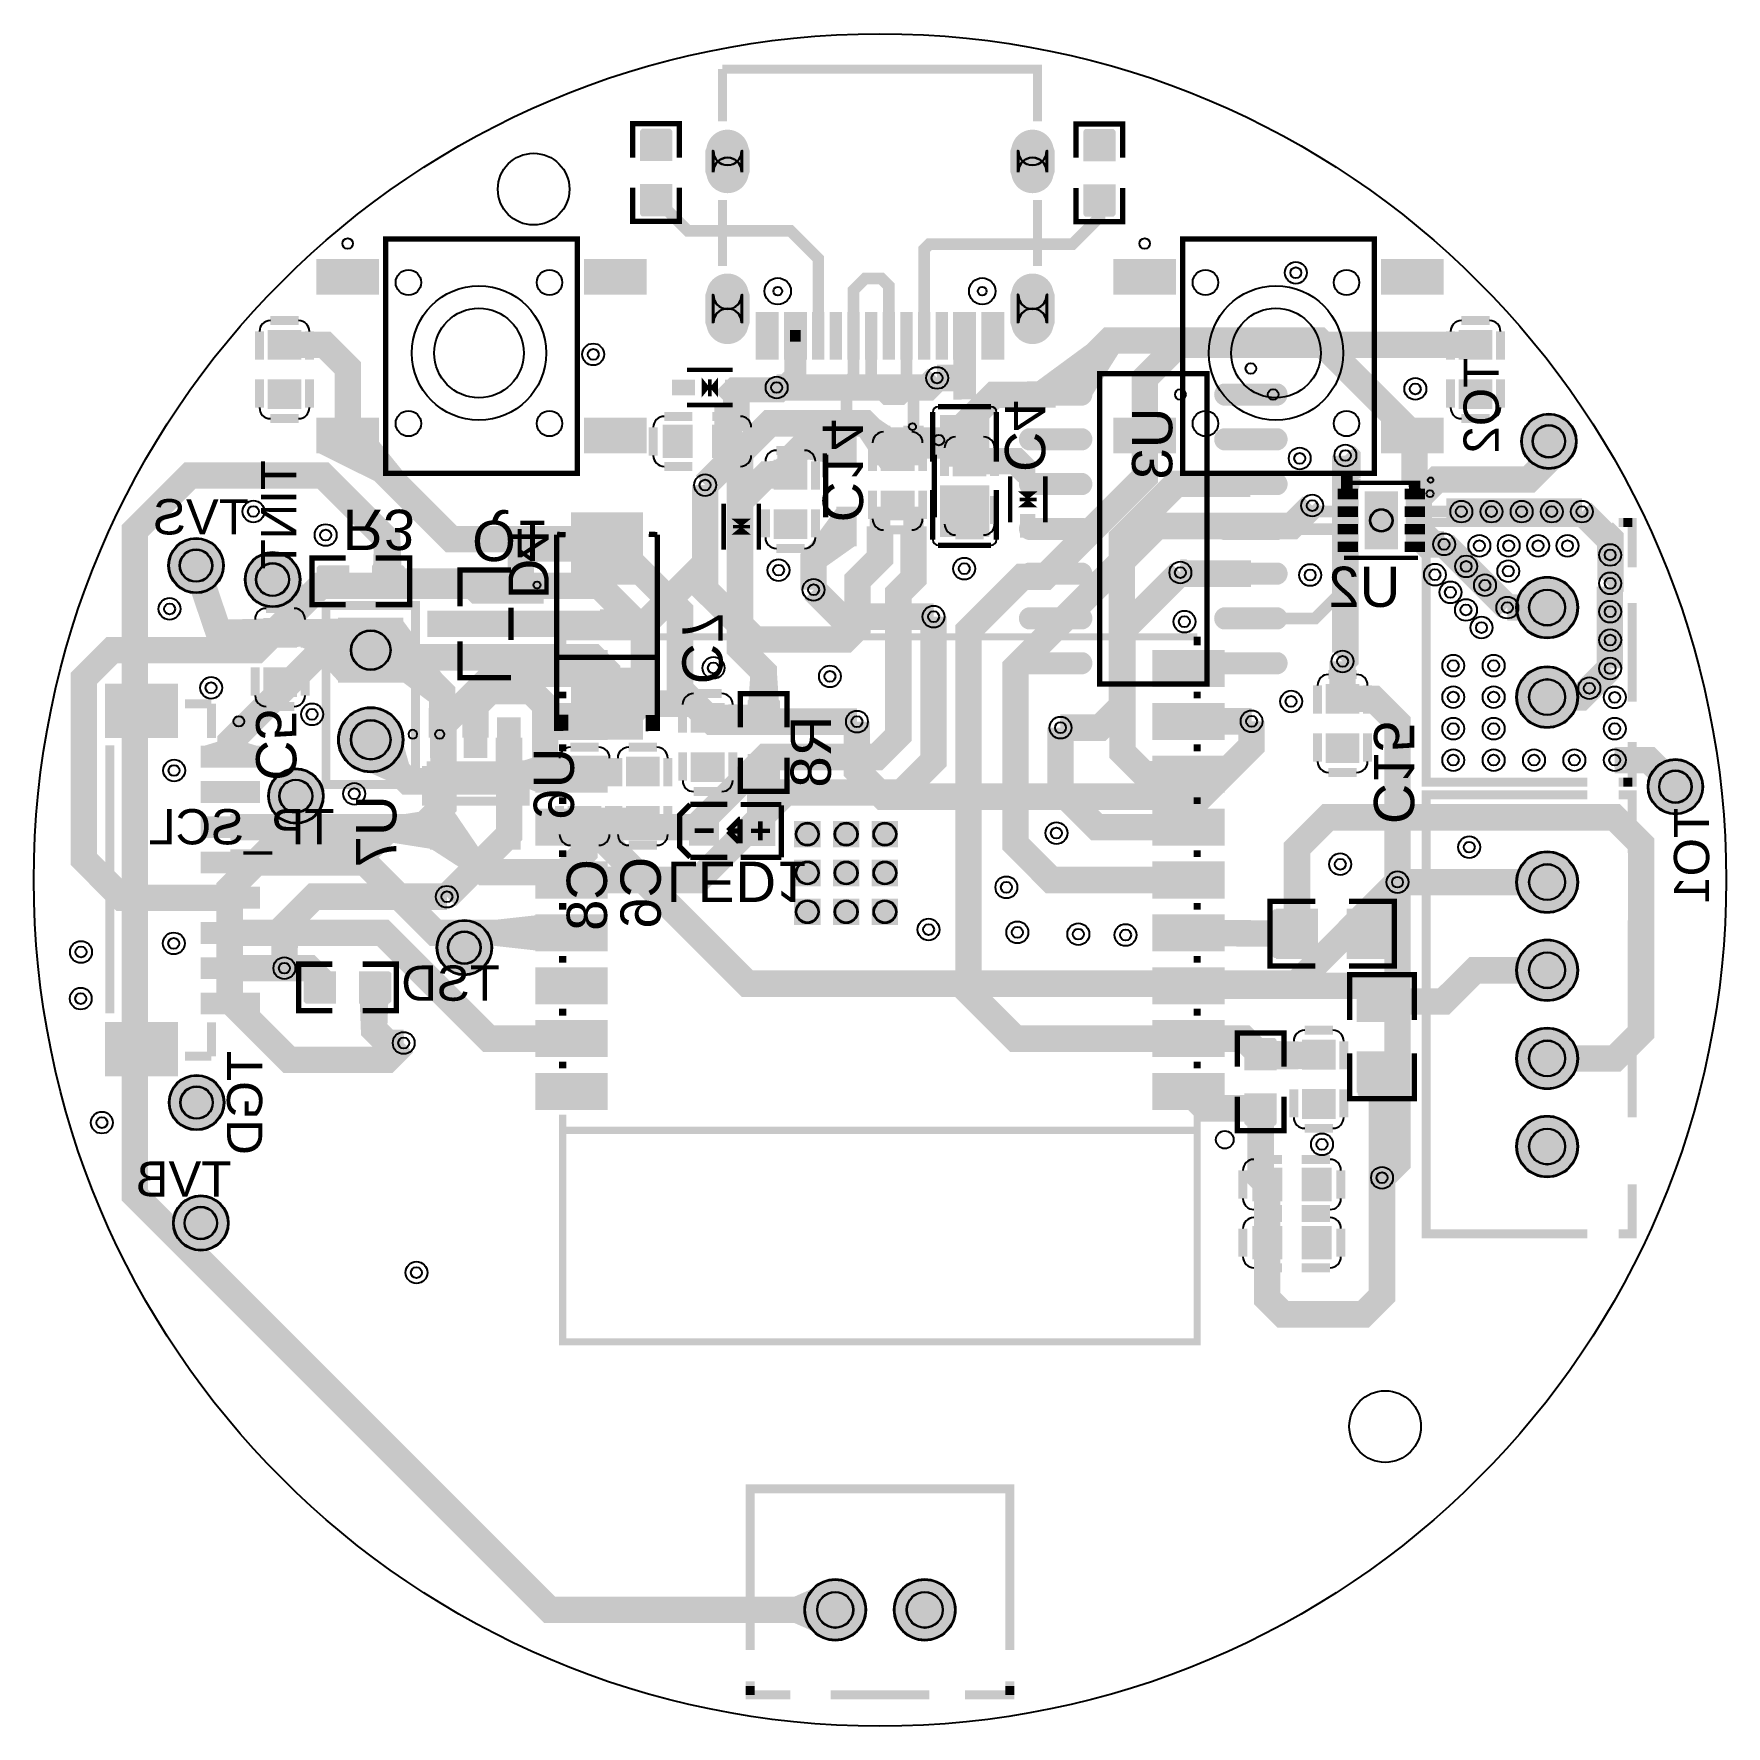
# Model space of a CAD drawing. Header units: millimetres. Extents: x -24 to 24, y -24 to 24.
import ezdxf

# ---------------------------------------------------------------- set-up
doc = ezdxf.new("R2010")
doc.units = ezdxf.units.MM
for name, color, linetype, true_color in [('BoardOutLine', 7, 'Continuous', 0xff00ff), ('BottomLayer', 7, 'Continuous', 0x0000ff), ('BottomPasteMaskLayer', 7, 'Continuous', 0x800000), ('BottomSilkLayer', 7, 'Continuous', 0x66cc33), ('BottomSolderMaskLayer', 7, 'Continuous', 0xaa00ff), ('Document', 7, 'Continuous', 0xffffff), ('Hole', 7, 'Continuous', 0x222222), ('Multi-Layer', 7, 'Continuous', 0xc0c0c0), ('TopLayer', 7, 'Continuous', 0xff0000), ('TopPasteMaskLayer', 7, 'Continuous', 0x808080), ('TopSilkLayer', 7, 'Continuous', 0xffcc00), ('TopSolderMaskLayer', 7, 'Continuous', 0x800080)]:
    doc.layers.add(name, color=color, linetype=linetype, true_color=true_color)
doc.styles.get("Standard").update_dxf_attribs({"font": 'arial.ttf'})

msp = doc.modelspace()

# ---------------------------------------------------------------- texts
at = {"layer": 'BottomSilkLayer', "text_generation_flag": 2}
for s, height, rotation, p in [('TO2', 1, 90, (17.551, 14.811)), ('C4', 1.143, 270, (3.543, 11.571)), ('C14', 1.143, 270, (-1.625, 10.143)), ('U3', 1.143, 90, (8.291, 13.4)), ('TINT', 1, 90, (-16.559, 11.911)), ('R3', 1.143, 180, (-15.236, 10.503)), ('Q1', 1.143, 180, (-11.569, 10.189)), ('D4', 1.143, 270, (-10.537, 7.963)), ('C7', 1.143, 270, (-5.608, 5.55)), ('C5', 1.143, 270, (-17.698, 2.811)), ('R8', 1.143, 90, (-1.393, 4.661)), ('C15', 1.143, 270, (14.009, 1.584)), ('U6', 1.143, 90, (-8.68, 3.752)), ('U7', 1.143, 90, (-13.718, 2.4)), ('TO1', 1, 90, (23.518, 2.042)), ('C8', 1.143, 90, (-7.743, 0.597)), ('C6', 1.143, 90, (-6.219, 0.662)), ('LED1', 1.143, 180, (-6.054, 0.517)), ('TGD', 1, 90, (-17.522, -4.848))]:
    msp.add_text(s, height=height, rotation=rotation, dxfattribs=at).set_placement(p)
for s, height, p in [('TVS', 1, (-17.901, 9.801)), ('U2', 1.143, (14.758, 7.745)), ('TP_SCL', 1, (-15.476, 1.01)), ('TSD', 1, (-10.781, -3.425)), ('TVB', 1, (-18.396, -8.98))]:
    msp.add_text(s, height=height, dxfattribs=at).set_placement(p)

# ---------------------------------------------------------------- hatches: boundary and pattern name
at = {"layer": 'BottomLayer'}
for points in [[(4.331, 14.057), (5.995, 13.712), (6.922, 15.182), (5.862, 15.182)], [(4.25, 13.483, -0.785398), (4.25, 14.057), (5.714, 14.057, -0.785398), (5.714, 13.483)], [(9.788, 13.483, -0.785398), (9.788, 14.057), (11.252, 14.057, -0.785398), (11.252, 13.483)], [(0.05, 11.62), (0.95, 12.42), (-0.016, 13.066), (-0.578, 12.567)], [(1.725, 11.755), (3.075, 11.755), (3.075, 13.165), (1.725, 13.165)], [(4.25, 12.213, -0.785398), (4.25, 12.787), (5.714, 12.787, -0.785398), (5.714, 12.213)], [(9.788, 12.213, -0.785398), (9.788, 12.787), (11.252, 12.787, -0.785398), (11.252, 12.213)], [(0.95, 11.62), (0.95, 12.42), (0.05, 12.42), (0.05, 11.62)], [(1.725, 11.165), (3.075, 11.165), (3.075, 9.755), (1.725, 9.755)], [(4.25, 10.943, -0.785398), (4.25, 11.517), (5.714, 11.517, -0.785398), (5.714, 10.943)], [(9.788, 10.943, -0.785398), (9.788, 11.517), (11.252, 11.517, -0.785398), (11.252, 10.943)], [(13.54, 10.81), (13.634, 11.38), (12.885, 11.382), (13.02, 10.81)], [(13.531, 11.075), (13.01, 11.075), (13.01, 10.825), (13.531, 10.825)], [(15.43, 11.075), (14.909, 11.075), (14.909, 10.825), (15.43, 10.825)], [(0.95, 10.22), (0.95, 11.02), (0.05, 11.02), (0.05, 10.22)], [(13.531, 10.575), (13.01, 10.575), (13.01, 10.325), (13.531, 10.325)], [(15.43, 10.575), (14.909, 10.575), (14.909, 10.325), (15.43, 10.325)], [(-8.744, 10.401), (-8.744, 8.401), (-6.744, 8.401), (-6.744, 10.401)], [(4.25, 9.673, -0.785398), (4.25, 10.247), (5.714, 10.247, -0.785398), (5.714, 9.673)], [(9.788, 9.673, -0.785398), (9.788, 10.247), (11.252, 10.247, -0.785398), (11.252, 9.673)], [(-13.573, 8.902), (-14.378, 8.902), (-14.352, 9.648), (-13.602, 9.649)], [(13.531, 10.075), (13.01, 10.075), (13.01, 9.825), (13.531, 9.825)], [(15.43, 10.075), (14.909, 10.075), (14.909, 9.825), (15.43, 9.825)], [(13.531, 9.575), (13.01, 9.575), (13.01, 9.325), (13.531, 9.325)], [(15.43, 9.575), (14.909, 9.575), (14.909, 9.325), (15.43, 9.325)], [(-15.079, 8.903), (-15.079, 8.039), (-15.885, 8.039), (-15.885, 8.903)], [(-14.379, 8.903), (-14.379, 8.039), (-13.572, 8.039), (-13.572, 8.903)], [(4.25, 8.403, -0.785398), (4.25, 8.977), (5.714, 8.977, -0.785398), (5.714, 8.403)], [(9.788, 8.403, -0.785398), (9.788, 8.977), (11.252, 8.977, -0.785398), (11.252, 8.403)], [(-10.813, 7.867), (-9.563, 7.867), (-9.563, 8.567), (-10.813, 8.567)], [(4.25, 7.133, -0.785398), (4.25, 7.707), (5.714, 7.707, -0.785398), (5.714, 7.133)], [(9.788, 7.133, -0.785398), (9.788, 7.707), (11.252, 7.707, -0.785398), (11.252, 7.133)], [(-17.465, 7.412), (-17.465, 6.612), (-18.59, 6.637), (-18.59, 7.387)], [(-16.565, 6.612), (-16.565, 7.412), (-17.465, 7.412), (-17.465, 6.612)], [(-16.565, 6.612), (-16.565, 7.412), (-15.44, 7.387), (-15.44, 6.637)], [(-15.345, 7.418), (-15.345, 6.075), (-16.47, 6.637), (-16.47, 7.387)], [(-13.547, 5.618), (-13.547, 7.378), (-12.422, 5.846), (-12.422, 4.786)], [(-12.813, 6.917), (-11.563, 6.917), (-11.563, 7.617), (-12.813, 7.617)], [(-10.813, 5.968), (-9.563, 5.968), (-9.563, 6.668), (-10.813, 6.668)], [(4.25, 5.863, -0.785398), (4.25, 6.437), (5.714, 6.437, -0.785398), (5.714, 5.863)], [(9.788, 5.863, -0.785398), (9.788, 6.437), (11.252, 6.437, -0.785398), (11.252, 5.863)], [(-16.565, 5.212), (-16.565, 6.012), (-17.465, 6.012), (-17.465, 5.212)], [(-8.744, 6.001), (-8.744, 4.001), (-6.744, 4.001), (-6.744, 6.001)], [(-2.867, 5.056), (-3.731, 5.056), (-3.674, 5.905), (-2.924, 5.905)], [(13.57, 4.74), (13.57, 5.54), (12.67, 5.54), (12.67, 4.74)], [(-4.438, 4.199), (-4.438, 4.999), (-5.338, 4.999), (-5.338, 4.199)], [(-3.731, 4.249), (-2.867, 4.249), (-2.867, 5.056), (-3.731, 5.056)], [(-12.735, 4.588), (-12.113, 4.588), (-12.113, 3.484), (-12.735, 3.484)], [(-11.786, 4.588), (-11.163, 4.588), (-11.163, 3.484), (-11.786, 3.484)], [(-10.835, 4.588), (-10.213, 4.588), (-10.213, 3.484), (-10.835, 3.484)], [(-13.544, 3.966), (-14.568, 3.087), (-13.931, 2.804), (-13.36, 3.294)], [(13.57, 3.34), (13.57, 4.14), (12.67, 4.14), (12.67, 3.34)], [(-8.829, 3.475), (-8.829, 2.675), (-9.357, 2.7), (-9.357, 3.45)], [(-8.829, 3.475), (-8.829, 2.675), (-7.929, 2.675), (-7.929, 3.475)], [(-7.178, 3.475), (-7.178, 2.675), (-6.278, 2.675), (-6.278, 3.475)], [(-4.438, 2.799), (-4.438, 3.599), (-5.338, 3.599), (-5.338, 2.799)], [(-3.731, 3.549), (-2.867, 3.549), (-2.867, 2.743), (-3.731, 2.743)], [(-12.736, 0.883), (-12.736, 1.988), (-13.861, 1.811), (-13.861, 1.061)], [(-12.113, 1.988), (-12.736, 0.883), (-11.789, 0.271), (-11.407, 0.95)], [(-12.735, 1.988), (-12.113, 1.988), (-12.113, 0.884), (-12.735, 0.884)], [(-10.835, 1.988), (-10.213, 1.988), (-10.213, 0.884), (-10.835, 0.884)], [(-8.829, 2.075), (-8.829, 1.275), (-7.929, 1.275), (-7.929, 2.075)], [(-7.178, 2.075), (-7.178, 1.275), (-6.278, 1.275), (-6.278, 2.075)], [(-5.391, 1.8), (-5.391, 1), (-4.591, 1), (-4.591, 1.8)], [(-3.792, 1.793), (-3.792, 0.993), (-2.992, 0.993), (-2.992, 1.793)], [(-8.829, 1.275), (-7.929, 1.275), (-8.003, 0.79), (-8.753, 0.79)], [(-19.433, -10.473), (-19.98, -9.47), (-20.146, -9.766), (-19.772, -10.452)], [(-19.793, -9.161), (-19.013, -9.997), (-19.537, -10.217), (-20.049, -9.669)], [(-1.832, -21.338), (-1.832, -20.063), (-2.427, -20.326), (-2.427, -21.076)]]:
    msp.add_hatch(color=256, dxfattribs=at).paths.add_polyline_path(points)
at = {"layer": 'BottomPasteMaskLayer'}
for points in [[(4.25, 13.483, -0.785398), (4.25, 14.057), (5.714, 14.057, -0.785398), (5.714, 13.483)], [(9.788, 13.483, -0.785398), (9.788, 14.057), (11.252, 14.057, -0.785398), (11.252, 13.483)], [(3.04, 13.165), (1.76, 13.165), (1.71, 13.115), (1.71, 11.965), (1.76, 11.915), (2.17, 11.91), (2.17, 12.36), (2.62, 12.36), (2.62, 11.92), (3.04, 11.915), (3.09, 11.965), (3.09, 13.115)], [(4.25, 12.213, -0.785398), (4.25, 12.787), (5.714, 12.787, -0.785398), (5.714, 12.213)], [(9.788, 12.213, -0.785398), (9.788, 12.787), (11.252, 12.787, -0.785398), (11.252, 12.213)], [(0.95, 11.62), (0.95, 12.42), (0.05, 12.42), (0.05, 11.62)], [(4.25, 10.943, -0.785398), (4.25, 11.517), (5.714, 11.517, -0.785398), (5.714, 10.943)], [(9.788, 10.943, -0.785398), (9.788, 11.517), (11.252, 11.517, -0.785398), (11.252, 10.943)], [(13.531, 11.075), (13.01, 11.075), (13.01, 10.825), (13.531, 10.825)], [(15.43, 11.075), (14.909, 11.075), (14.909, 10.825), (15.43, 10.825)], [(0.95, 10.22), (0.95, 11.02), (0.05, 11.02), (0.05, 10.22)], [(1.76, 9.755), (3.04, 9.755), (3.09, 9.805), (3.09, 10.955), (3.04, 11.005), (2.63, 11.01), (2.63, 10.56), (2.18, 10.56), (2.18, 11), (1.76, 11.005), (1.71, 10.955), (1.71, 9.805)], [(13.531, 10.575), (13.01, 10.575), (13.01, 10.325), (13.531, 10.325)], [(15.43, 10.575), (14.909, 10.575), (14.909, 10.325), (15.43, 10.325)], [(-8.744, 10.401), (-8.744, 8.401), (-6.744, 8.401), (-6.744, 10.401)], [(4.25, 9.673, -0.785398), (4.25, 10.247), (5.714, 10.247, -0.785398), (5.714, 9.673)], [(9.788, 9.673, -0.785398), (9.788, 10.247), (11.252, 10.247, -0.785398), (11.252, 9.673)], [(13.531, 10.075), (13.01, 10.075), (13.01, 9.825), (13.531, 9.825)], [(15.43, 10.075), (14.909, 10.075), (14.909, 9.825), (15.43, 9.825)], [(13.531, 9.575), (13.01, 9.575), (13.01, 9.325), (13.531, 9.325)], [(15.43, 9.575), (14.909, 9.575), (14.909, 9.325), (15.43, 9.325)], [(-15.924, 8.921), (-15.124, 8.921), (-15.074, 8.871), (-15.074, 8.643), (-15.444, 8.643), (-15.444, 8.313), (-15.074, 8.313), (-15.074, 8.071), (-15.124, 8.021), (-15.924, 8.021), (-15.974, 8.071), (-15.974, 8.871)], [(-13.534, 8.021), (-14.334, 8.021), (-14.384, 8.071), (-14.384, 8.299), (-14.014, 8.299), (-14.014, 8.629), (-14.384, 8.629), (-14.384, 8.871), (-14.334, 8.921), (-13.534, 8.921), (-13.484, 8.871), (-13.484, 8.071)], [(4.25, 8.403, -0.785398), (4.25, 8.977), (5.714, 8.977, -0.785398), (5.714, 8.403)], [(9.788, 8.403, -0.785398), (9.788, 8.977), (11.252, 8.977, -0.785398), (11.252, 8.403)], [(-10.813, 7.867), (-9.563, 7.867), (-9.563, 8.567), (-10.813, 8.567)], [(4.25, 7.133, -0.785398), (4.25, 7.707), (5.714, 7.707, -0.785398), (5.714, 7.133)], [(9.788, 7.133, -0.785398), (9.788, 7.707), (11.252, 7.707, -0.785398), (11.252, 7.133)], [(-16.565, 6.612), (-16.565, 7.412), (-17.465, 7.412), (-17.465, 6.612)], [(-12.813, 6.917), (-11.563, 6.917), (-11.563, 7.617), (-12.813, 7.617)], [(-10.813, 5.968), (-9.563, 5.968), (-9.563, 6.668), (-10.813, 6.668)], [(4.25, 5.863, -0.785398), (4.25, 6.437), (5.714, 6.437, -0.785398), (5.714, 5.863)], [(9.788, 5.863, -0.785398), (9.788, 6.437), (11.252, 6.437, -0.785398), (11.252, 5.863)], [(-16.565, 5.212), (-16.565, 6.012), (-17.465, 6.012), (-17.465, 5.212)], [(-8.744, 6.001), (-8.744, 4.001), (-6.744, 4.001), (-6.744, 6.001)], [(13.57, 4.74), (13.57, 5.54), (12.67, 5.54), (12.67, 4.74)], [(-4.438, 4.199), (-4.438, 4.999), (-5.338, 4.999), (-5.338, 4.199)], [(-2.849, 5.094), (-2.849, 4.294), (-2.899, 4.244), (-3.127, 4.244), (-3.127, 4.614), (-3.457, 4.614), (-3.457, 4.244), (-3.699, 4.244), (-3.749, 4.294), (-3.749, 5.094), (-3.699, 5.144), (-2.899, 5.144)], [(-12.735, 4.588), (-12.113, 4.588), (-12.113, 3.484), (-12.735, 3.484)], [(-11.786, 4.588), (-11.163, 4.588), (-11.163, 3.484), (-11.786, 3.484)], [(-10.835, 4.588), (-10.213, 4.588), (-10.213, 3.484), (-10.835, 3.484)], [(13.57, 3.34), (13.57, 4.14), (12.67, 4.14), (12.67, 3.34)], [(-8.829, 3.475), (-8.829, 2.675), (-7.929, 2.675), (-7.929, 3.475)], [(-7.178, 3.475), (-7.178, 2.675), (-6.278, 2.675), (-6.278, 3.475)], [(-4.438, 2.799), (-4.438, 3.599), (-5.338, 3.599), (-5.338, 2.799)], [(-3.749, 2.704), (-3.749, 3.504), (-3.699, 3.554), (-3.471, 3.554), (-3.471, 3.184), (-3.141, 3.184), (-3.141, 3.554), (-2.899, 3.554), (-2.849, 3.504), (-2.849, 2.704), (-2.899, 2.654), (-3.699, 2.654)], [(-12.735, 1.988), (-12.113, 1.988), (-12.113, 0.884), (-12.735, 0.884)], [(-10.835, 1.988), (-10.213, 1.988), (-10.213, 0.884), (-10.835, 0.884)], [(-8.829, 2.075), (-8.829, 1.275), (-7.929, 1.275), (-7.929, 2.075)], [(-7.178, 2.075), (-7.178, 1.275), (-6.278, 1.275), (-6.278, 2.075)], [(-5.391, 1.8), (-5.391, 1), (-4.591, 1), (-4.591, 1.8)], [(-3.792, 1.793), (-3.792, 0.993), (-2.992, 0.993), (-2.992, 1.793)]]:
    msp.add_hatch(color=256, dxfattribs=at).paths.add_polyline_path(points)
at = {"layer": 'BottomSilkLayer'}
for points in [[(-8.839, 4.69), (-9.246, 4.688), (-9.242, 4.229), (-8.839, 4.232)], [(-6.241, 4.681), (-6.648, 4.68), (-6.643, 4.221), (-6.241, 4.224)]]:
    msp.add_hatch(color=256, dxfattribs=at).paths.add_polyline_path(points)
at = {"layer": 'BottomSolderMaskLayer'}
for points in [[(-3.7, 20.073, -0.785398), (-4.95, 20.073), (-4.95, 20.69, -0.785398), (-3.7, 20.69)], [(4.951, 20.073, -0.785398), (3.7, 20.073), (3.7, 20.69, -0.785398), (4.951, 20.69)], [(-3.7, 15.791, -0.785398), (-4.95, 15.791), (-4.95, 16.611, -0.785398), (-3.7, 16.611)], [(4.951, 15.791, -0.785398), (3.7, 15.791), (3.7, 16.611, -0.785398), (4.951, 16.611)], [(4.185, 13.458, -0.785398), (4.185, 14.082), (5.779, 14.082, -0.785398), (5.779, 13.458)], [(9.723, 13.458, -0.785398), (9.723, 14.082), (11.317, 14.082, -0.785398), (11.317, 13.458)], [(1.701, 11.728), (3.099, 11.728), (3.099, 13.192), (1.701, 13.192)], [(18.185, 12.443, 1), (19.759, 12.443, 1)], [(4.185, 12.188, -0.785398), (4.185, 12.812), (5.779, 12.812, -0.785398), (5.779, 12.188)], [(9.723, 12.188, -0.785398), (9.723, 12.812), (11.317, 12.812, -0.785398), (11.317, 12.188)], [(0.979, 11.597), (0.979, 12.443), (0.021, 12.443), (0.021, 11.597)], [(4.185, 10.918, -0.785398), (4.185, 11.542), (5.779, 11.542, -0.785398), (5.779, 10.918)], [(9.723, 10.918, -0.785398), (9.723, 11.542), (11.317, 11.542, -0.785398), (11.317, 10.918)], [(0.979, 10.197), (0.979, 11.043), (0.021, 11.043), (0.021, 10.197)], [(1.701, 11.191), (3.099, 11.191), (3.099, 9.728), (1.701, 9.728)], [(13.556, 11.1), (12.985, 11.1), (12.985, 10.8), (13.556, 10.8)], [(15.455, 11.1), (14.884, 11.1), (14.884, 10.8), (15.455, 10.8)], [(13.556, 10.6), (12.985, 10.6), (12.985, 10.3), (13.556, 10.3)], [(14.695, 11.025), (13.745, 11.025), (13.745, 9.375), (14.695, 9.375)], [(15.455, 10.6), (14.884, 10.6), (14.884, 10.3), (15.455, 10.3)], [(-8.769, 10.427), (-8.769, 8.376), (-6.718, 8.376), (-6.718, 10.427)], [(4.185, 9.648, -0.785398), (4.185, 10.272), (5.779, 10.272, -0.785398), (5.779, 9.648)], [(9.723, 9.648, -0.785398), (9.723, 10.272), (11.317, 10.272, -0.785398), (11.317, 9.648)], [(13.556, 10.1), (12.985, 10.1), (12.985, 9.8), (13.556, 9.8)], [(15.455, 10.1), (14.884, 10.1), (14.884, 9.8), (15.455, 9.8)], [(-20.187, 8.918, 1), (-18.612, 8.918, 1)], [(-18.015, 8.521, 1), (-16.441, 8.521, 1)], [(13.556, 9.6), (12.985, 9.6), (12.985, 9.3), (13.556, 9.3)], [(15.455, 9.6), (14.884, 9.6), (14.884, 9.3), (15.455, 9.3)], [(-15.053, 8.929), (-15.053, 8.014), (-15.91, 8.014), (-15.91, 8.929)], [(-14.404, 8.929), (-14.404, 8.014), (-13.547, 8.014), (-13.547, 8.929)], [(4.185, 8.378, -0.785398), (4.185, 9.002), (5.779, 9.002, -0.785398), (5.779, 8.378)], [(9.723, 8.378, -0.785398), (9.723, 9.002), (11.317, 9.002, -0.785398), (11.317, 8.378)], [(-10.839, 7.842), (-9.538, 7.842), (-9.538, 8.593), (-10.839, 8.593)], [(18.048, 7.727, 1), (19.798, 7.727, 1)], [(4.185, 7.108, -0.785398), (4.185, 7.732), (5.779, 7.732, -0.785398), (5.779, 7.108)], [(9.723, 7.108, -0.785398), (9.723, 7.732), (11.317, 7.732, -0.785398), (11.317, 7.108)], [(-16.536, 6.59), (-16.536, 7.435), (-17.493, 7.435), (-17.493, 6.59)], [(-15.369, 7.443), (-15.369, 5.593), (-13.519, 5.593), (-13.519, 7.443)], [(-12.839, 6.892), (-11.538, 6.892), (-11.538, 7.643), (-12.839, 7.643)], [(-10.839, 5.942), (-9.538, 5.942), (-9.538, 6.693), (-10.839, 6.693)], [(4.185, 5.838, -0.785398), (4.185, 6.462), (5.779, 6.462, -0.785398), (5.779, 5.838)], [(9.723, 5.838, -0.785398), (9.723, 6.462), (11.317, 6.462, -0.785398), (11.317, 5.838)], [(-16.536, 5.19), (-16.536, 6.035), (-17.493, 6.035), (-17.493, 5.19)], [(-8.769, 6.027), (-8.769, 3.976), (-6.718, 3.976), (-6.718, 6.027)], [(18.048, 5.187, 1), (19.798, 5.187, 1)], [(13.599, 4.717), (13.599, 5.563), (12.641, 5.563), (12.641, 4.717)], [(-15.369, 3.978, 1), (-13.519, 3.978, 1)], [(-4.409, 4.177), (-4.409, 5.022), (-5.366, 5.022), (-5.366, 4.177)], [(-3.758, 4.226), (-2.839, 4.226), (-2.839, 5.08), (-3.758, 5.08)], [(-12.76, 4.614), (-12.087, 4.614), (-12.087, 3.458), (-12.76, 3.458)], [(-11.811, 4.614), (-11.138, 4.614), (-11.138, 3.458), (-11.811, 3.458)], [(-10.861, 4.614), (-10.188, 4.614), (-10.188, 3.458), (-10.861, 3.458)], [(13.599, 3.317), (13.599, 4.163), (12.641, 4.163), (12.641, 3.317)], [(-8.857, 3.498), (-8.857, 2.653), (-7.9, 2.653), (-7.9, 3.498)], [(-7.206, 3.498), (-7.206, 2.653), (-6.249, 2.653), (-6.249, 3.498)], [(-4.409, 2.777), (-4.409, 3.622), (-5.366, 3.622), (-5.366, 2.777)], [(-3.758, 3.573), (-2.839, 3.573), (-2.839, 2.719), (-3.758, 2.719)], [(21.774, 2.646, 1), (23.349, 2.646, 1)], [(-17.354, 2.381, 1), (-15.78, 2.381, 1)], [(-12.76, 2.014), (-12.087, 2.014), (-12.087, 0.858), (-12.76, 0.858)], [(-10.861, 2.014), (-10.188, 2.014), (-10.188, 0.858), (-10.861, 0.858)], [(-8.857, 2.098), (-8.857, 1.253), (-7.9, 1.253), (-7.9, 2.098)], [(-7.206, 2.098), (-7.206, 1.253), (-6.249, 1.253), (-6.249, 2.098)], [(-5.416, 1.826), (-5.416, 0.975), (-4.565, 0.975), (-4.565, 1.826)], [(-3.817, 1.819), (-3.817, 0.968), (-2.966, 0.968), (-2.966, 1.819)], [(-1.685, 0.925), (-2.435, 0.925), (-2.435, 1.675), (-1.685, 1.675)], [(-0.585, 0.925), (-1.335, 0.925), (-1.335, 1.675), (-0.585, 1.675)], [(0.515, 0.925), (-0.235, 0.925), (-0.235, 1.675), (0.515, 1.675)], [(-1.685, -0.175), (-2.435, -0.175), (-2.435, 0.575), (-1.685, 0.575)], [(-0.585, -0.175), (-1.335, -0.175), (-1.335, 0.575), (-0.585, 0.575)], [(0.515, -0.175), (-0.235, -0.175), (-0.235, 0.575), (0.515, 0.575)], [(18.048, -0.06, 1), (19.798, -0.06, 1)], [(-1.685, -1.275), (-2.435, -1.275), (-2.435, -0.525), (-1.685, -0.525)], [(-0.585, -1.275), (-1.335, -1.275), (-1.335, -0.525), (-0.585, -0.525)], [(0.515, -1.275), (-0.235, -1.275), (-0.235, -0.525), (0.515, -0.525)], [(-12.576, -1.918, 1), (-11.001, -1.918, 1)], [(18.048, -2.56, 1), (19.798, -2.56, 1)], [(18.048, -5.06, 1), (19.798, -5.06, 1)], [(-20.171, -6.313, 1), (-18.597, -6.313, 1)], [(18.048, -7.56, 1), (19.798, -7.56, 1)], [(-20.051, -9.73, 1), (-18.476, -9.73, 1)], [(-2.145, -20.701, 1), (-0.395, -20.701, 1)], [(0.395, -20.701, 1), (2.145, -20.701, 1)]]:
    msp.add_hatch(color=256, dxfattribs=at).paths.add_polyline_path(points)
at = {"layer": 'Document'}
for points in [[(-5.055, 14.249), (-5.055, 13.691), (-4.826, 13.97)], [(-4.597, 14.249), (-4.597, 13.691), (-4.826, 13.97)], [(3.912, 11.024), (4.47, 11.024), (4.191, 10.795)], [(3.912, 10.566), (4.47, 10.566), (4.191, 10.795)], [(-4.216, 10.25), (-3.658, 10.25), (-3.937, 10.021)], [(20.066, 2.647), (15.367, 2.647), (15.367, 10.267), (20.066, 10.267), (20.066, 10.013), (15.621, 10.013), (15.621, 2.901), (20.066, 2.901)], [(21.463, 8.87), (21.463, 10.267), (20.955, 10.267), (20.955, 10.013), (21.209, 10.013), (21.209, 8.87)], [(-4.216, 9.792), (-3.658, 9.792), (-3.937, 10.021)], [(-8.419, 9.215), (-7.069, 9.215), (-7.069, 9.013), (-8.419, 9.013)], [(-7.834, 9.491), (-7.631, 9.491), (-7.631, 8.681), (-7.834, 8.681)], [(21.463, 5.06), (21.209, 5.06), (21.209, 7.854), (21.463, 7.854)], [(-7.845, 4.884), (-7.642, 4.884), (-7.642, 5.694), (-7.845, 5.694)], [(21.463, 3.917), (21.463, 2.647), (20.955, 2.647), (20.955, 2.901), (21.209, 2.901), (21.209, 3.917)], [(20.066, -9.906), (15.621, -9.906), (15.621, 2.286), (20.066, 2.286), (20.066, 2.54), (15.367, 2.54), (15.367, -10.16), (20.066, -10.16)], [(21.463, 0.762), (21.463, 2.54), (20.955, 2.54), (20.955, 2.286), (21.209, 2.286), (21.209, 0.762)], [(-5.261, 1.335), (-4.721, 1.335), (-4.721, 1.465), (-5.261, 1.465)], [(-3.662, 1.329), (-3.122, 1.329), (-3.122, 1.459), (-3.662, 1.459)], [(-3.456, 1.664), (-3.456, 1.124), (-3.326, 1.124), (-3.326, 1.664)], [(21.463, -1.143), (21.209, -1.143), (21.209, -6.731), (21.463, -6.731)], [(9.1, -6.65), (9.1, -13.05), (8.95, -13.2), (-8.9, -13.2), (-9.1, -13), (-9.1, -6.85), (-8.9, -6.85), (-8.9, -13), (8.9, -13), (8.9, -6.7), (8.9, -6.65)], [(21.463, -8.636), (21.463, -10.16), (20.955, -10.16), (20.955, -9.906), (21.209, -9.906), (21.209, -8.636)], [(-3.81, -21.844), (-3.81, -17.145), (3.81, -17.145), (3.81, -21.844), (3.556, -21.844), (3.556, -17.399), (-3.556, -17.399), (-3.556, -21.844)], [(-2.54, -23.241), (-3.81, -23.241), (-3.81, -22.733), (-3.556, -22.733), (-3.556, -22.987), (-2.54, -22.987)], [(-1.397, -23.241), (-1.397, -22.987), (1.397, -22.987), (1.397, -23.241)], [(2.413, -23.241), (3.81, -23.241), (3.81, -22.733), (3.556, -22.733), (3.556, -22.987), (2.413, -22.987)]]:
    msp.add_hatch(color=256, dxfattribs=at).paths.add_polyline_path(points)
at = {"layer": 'Multi-Layer'}
for points in [[(-3.725, 20.081, -0.785398), (-4.925, 20.081), (-4.925, 20.681, -0.785398), (-3.725, 20.681)], [(4.925, 20.081, -0.785398), (3.725, 20.081), (3.725, 20.681, -0.785398), (4.925, 20.681)], [(-3.725, 15.801, -0.785398), (-4.925, 15.801), (-4.925, 16.601, -0.785398), (-3.725, 16.601)], [(4.925, 15.801, -0.785398), (3.725, 15.801), (3.725, 16.601, -0.785398), (4.925, 16.601)], [(14.67, 11), (13.77, 11), (13.77, 9.4), (14.67, 9.4)], [(18.073, 7.727, 1), (19.773, 7.727, 1)], [(-15.344, 7.418), (-15.344, 5.618), (-13.544, 5.618), (-13.544, 7.418)], [(18.073, 5.187, 1), (19.773, 5.187, 1)], [(-15.344, 3.978, 1), (-13.544, 3.978, 1)], [(-1.71, 0.95), (-2.41, 0.95), (-2.41, 1.65), (-1.71, 1.65)], [(-0.61, 0.95), (-1.31, 0.95), (-1.31, 1.65), (-0.61, 1.65)], [(0.49, 0.95), (-0.21, 0.95), (-0.21, 1.65), (0.49, 1.65)], [(-1.71, -0.15), (-2.41, -0.15), (-2.41, 0.55), (-1.71, 0.55)], [(-0.61, -0.15), (-1.31, -0.15), (-1.31, 0.55), (-0.61, 0.55)], [(0.49, -0.15), (-0.21, -0.15), (-0.21, 0.55), (0.49, 0.55)], [(18.073, -0.06, 1), (19.773, -0.06, 1)], [(-1.71, -1.25), (-2.41, -1.25), (-2.41, -0.55), (-1.71, -0.55)], [(-0.61, -1.25), (-1.31, -1.25), (-1.31, -0.55), (-0.61, -0.55)], [(0.49, -1.25), (-0.21, -1.25), (-0.21, -0.55), (0.49, -0.55)], [(18.073, -2.56, 1), (19.773, -2.56, 1)], [(18.073, -5.06, 1), (19.773, -5.06, 1)], [(18.073, -7.56, 1), (19.773, -7.56, 1)], [(-2.12, -20.701, 1), (-0.42, -20.701, 1)], [(0.42, -20.701, 1), (2.12, -20.701, 1)]]:
    msp.add_hatch(color=256, dxfattribs=at).paths.add_polyline_path(points)
at = {"layer": 'TopLayer'}
for points in [[(-6.782, 20.416), (-5.918, 20.416), (-5.918, 21.223), (-6.782, 21.223)], [(5.791, 20.407), (6.655, 20.407), (6.655, 21.214), (5.791, 21.214)], [(-6.782, 19.716), (-5.918, 19.716), (-5.918, 18.91), (-6.782, 18.91)], [(5.791, 19.707), (6.655, 19.707), (6.655, 18.901), (5.791, 18.901)], [(-15.943, 17.599), (-14.253, 17.599), (-14.253, 16.619), (-15.943, 16.619)], [(-6.663, 17.599), (-8.353, 17.599), (-8.353, 16.619), (-6.663, 16.619)], [(6.663, 17.599), (8.353, 17.599), (8.353, 16.619), (6.663, 16.619)], [(15.943, 17.599), (14.253, 17.599), (14.253, 16.619), (15.943, 16.619)], [(-3.2, 14.783), (-3.5, 14.783), (-3.5, 16.083), (-3.2, 16.083)], [(-2.9, 14.783), (-3.2, 14.783), (-3.2, 16.083), (-2.9, 16.083)], [(-2.4, 14.783), (-2.7, 14.783), (-2.7, 16.083), (-2.4, 16.083)], [(-2.1, 14.783), (-2.4, 14.783), (-2.4, 16.083), (-2.1, 16.083)], [(-1.6, 14.783), (-1.9, 14.783), (-1.9, 16.083), (-1.6, 16.083)], [(-1.1, 14.783), (-1.4, 14.783), (-1.4, 16.083), (-1.1, 16.083)], [(-0.6, 14.783), (-0.9, 14.783), (-0.9, 16.083), (-0.6, 16.083)], [(-0.1, 14.783), (-0.4, 14.783), (-0.4, 16.083), (-0.1, 16.083)], [(0.4, 14.783), (0.1, 14.783), (0.1, 16.083), (0.4, 16.083)], [(0.9, 14.783), (0.6, 14.783), (0.6, 16.083), (0.9, 16.083)], [(1.4, 14.783), (1.1, 14.783), (1.1, 16.083), (1.4, 16.083)], [(1.9, 14.783), (1.6, 14.783), (1.6, 16.083), (1.9, 16.083)], [(2.4, 14.783), (2.1, 14.783), (2.1, 16.083), (2.4, 16.083)], [(2.7, 14.783), (2.4, 14.783), (2.4, 16.083), (2.7, 16.083)], [(3.2, 14.783), (2.9, 14.783), (2.9, 16.083), (3.2, 16.083)], [(3.5, 14.783), (3.2, 14.783), (3.2, 16.083), (3.5, 16.083)], [(-17.341, 14.778), (-17.341, 15.578), (-16.441, 15.578), (-16.441, 14.778)], [(16.441, 14.778), (16.441, 15.578), (17.341, 15.578), (17.341, 14.778)], [(-17.341, 13.378), (-17.341, 14.178), (-16.441, 14.178), (-16.441, 13.378)], [(-5.876, 14.17), (-5.276, 14.17), (-5.276, 13.77), (-5.876, 13.77)], [(-3.776, 13.77), (-4.376, 13.77), (-4.376, 14.17), (-3.776, 14.17)], [(16.441, 13.378), (16.441, 14.178), (17.341, 14.178), (17.341, 13.378)], [(-15.943, 13.099), (-14.253, 13.099), (-14.253, 12.119), (-15.943, 12.119)], [(-6.663, 13.099), (-8.353, 13.099), (-8.353, 12.119), (-6.663, 12.119)], [(6.663, 13.099), (8.353, 13.099), (8.353, 12.119), (6.663, 12.119)], [(15.943, 13.099), (14.253, 13.099), (14.253, 12.119), (15.943, 12.119)], [(-14.253, 12.484), (-15.943, 12.119), (-14.335, 11.316), (-13.462, 11.504)], [(-6.14, 12.89), (-5.34, 12.89), (-5.34, 11.99), (-6.14, 11.99)], [(-4.74, 12.89), (-3.94, 12.89), (-3.94, 11.99), (-4.74, 11.99)], [(-1.216, 11.789), (-1.216, 12.861), (-2.172, 12.699), (-2.172, 11.949)], [(-0.684, 11.789), (-1.216, 11.789), (-1.216, 12.861), (-0.684, 12.861)], [(0.266, 11.789), (-0.266, 11.789), (-0.266, 12.861), (0.266, 12.861)], [(1.216, 11.789), (0.684, 11.789), (0.684, 12.861), (1.216, 12.861)], [(2.09, 11.476), (2.09, 12.276), (2.99, 12.276), (2.99, 11.476)], [(-2.99, 11.095), (-2.99, 11.895), (-3.213, 11.87), (-3.213, 11.12)], [(-2.99, 11.095), (-2.99, 11.895), (-2.09, 11.895), (-2.09, 11.095)], [(-2.989, 11.895), (-2.09, 11.895), (-2.164, 11.957), (-2.914, 11.957)], [(4.391, 11.845), (4.391, 11.245), (3.991, 11.245), (3.991, 11.845)], [(-3.737, 11.071), (-3.737, 10.471), (-4.137, 10.471), (-4.137, 11.071)], [(-0.684, 9.491), (-1.216, 10.563), (-1.965, 9.542), (-1.613, 8.833)], [(-0.684, 9.491), (-1.216, 9.491), (-1.216, 10.563), (-0.684, 10.563)], [(0.266, 9.491), (-0.266, 9.491), (-0.266, 10.563), (0.266, 10.563)], [(1.216, 9.491), (0.684, 9.491), (0.684, 10.563), (1.216, 10.563)], [(2.09, 10.076), (2.09, 10.876), (2.99, 10.876), (2.99, 10.076)], [(-2.99, 9.695), (-2.99, 10.495), (-2.09, 10.495), (-2.09, 9.695)], [(3.991, 9.745), (3.991, 10.345), (4.391, 10.345), (4.391, 9.745)], [(-4.137, 8.971), (-4.137, 9.571), (-3.737, 9.571), (-3.737, 8.971)], [(-17.268, 7.76), (-16.468, 8.576), (-16.225, 8.063), (-16.749, 7.527)], [(-15.345, 7.418), (-15.345, 5.618), (-15.826, 6.143), (-15.826, 6.893)], [(-7.75, 5.5), (-9.75, 5.5), (-9.75, 6.5), (-7.75, 6.5)], [(9.75, 5.5), (7.75, 5.5), (7.75, 6.5), (9.75, 6.5)], [(-19.947, 5.55), (-19.947, 4.05), (-21.947, 4.05), (-21.947, 5.55)], [(-7.75, 4), (-9.75, 4), (-9.75, 5), (-7.75, 5)], [(-7.75, 5), (-7.75, 4), (-7.287, 4.125), (-7.287, 4.875)], [(9.75, 4), (7.75, 4), (7.75, 5), (9.75, 5)], [(-19.198, 3.798), (-17.648, 3.798), (-18.048, 3.921), (-18.798, 3.921)], [(-17.648, 3.798), (-17.648, 3.198), (-19.198, 3.198), (-19.198, 3.798)], [(-9.75, 2.5), (-9.75, 3.5), (-10.105, 3.39), (-10.105, 2.64)], [(-7.75, 2.5), (-9.75, 2.5), (-9.75, 3.5), (-7.75, 3.5)], [(9.75, 2.5), (7.75, 2.5), (7.75, 3.5), (9.75, 3.5)], [(-17.648, 2.798), (-17.648, 2.198), (-19.198, 2.198), (-19.198, 2.798)], [(-7.75, 1), (-9.75, 1), (-9.75, 2), (-7.75, 2)], [(9.75, 1), (7.75, 1), (7.75, 2), (9.75, 2)], [(-17.648, 1.798), (-17.648, 1.198), (-19.198, 1.198), (-19.198, 1.798)], [(-15.996, 1.877), (-17.139, 1.877), (-16.942, 1.518), (-16.192, 1.518)], [(-17.648, 0.798), (-17.648, 0.198), (-19.198, 0.198), (-19.198, 0.798)], [(-7.75, -0.5), (-9.75, -0.5), (-9.75, 0.5), (-7.75, 0.5)], [(9.75, -0.5), (7.75, -0.5), (7.75, 0.5), (9.75, 0.5)], [(-17.648, -0.202), (-17.648, -0.802), (-19.198, -0.802), (-19.198, -0.202)], [(12.393, -2.212), (12.393, -0.836), (11.261, -0.836), (11.261, -2.212)], [(13.261, -2.212), (13.261, -0.836), (14.393, -0.836), (14.393, -2.212)], [(-17.648, -1.202), (-17.648, -1.802), (-19.198, -1.802), (-19.198, -1.202)], [(-9.75, -2), (-9.75, -1), (-10.875, -1.125), (-10.875, -1.875)], [(-7.75, -2), (-9.75, -2), (-9.75, -1), (-7.75, -1)], [(9.75, -2), (7.75, -2), (7.75, -1), (9.75, -1)], [(-17.648, -2.202), (-17.648, -2.802), (-19.198, -2.802), (-19.198, -2.202)], [(-15.454, -2.616), (-15.454, -3.48), (-16.261, -3.48), (-16.261, -2.616)], [(-14.754, -2.616), (-14.754, -3.48), (-13.948, -3.48), (-13.948, -2.616)], [(-7.75, -3.5), (-9.75, -3.5), (-9.75, -2.5), (-7.75, -2.5)], [(9.75, -3.5), (7.75, -3.5), (7.75, -2.5), (9.75, -2.5)], [(13.551, -4.011), (14.928, -4.011), (14.928, -2.879), (13.551, -2.879)], [(-17.648, -3.202), (-17.648, -3.802), (-19.198, -3.802), (-19.198, -3.202)], [(-14.754, -3.48), (-13.948, -3.48), (-13.976, -4.243), (-14.726, -4.243)], [(-19.947, -4.05), (-19.947, -5.55), (-21.947, -5.55), (-21.947, -4.05)], [(-7.75, -5), (-9.75, -5), (-9.75, -4), (-7.75, -4)], [(9.75, -5), (7.75, -5), (7.75, -4), (9.75, -4)], [(10.363, -5.374), (11.227, -5.374), (11.227, -4.567), (10.363, -4.567)], [(11.227, -5.374), (11.227, -4.567), (12.352, -4.601), (12.352, -5.351)], [(12.698, -5.375), (12.698, -4.575), (11.573, -4.601), (11.573, -5.351)], [(11.996, -5.353), (11.996, -4.553), (12.896, -4.553), (12.896, -5.353)], [(13.551, -4.879), (14.928, -4.879), (14.928, -6.011), (13.551, -6.011)], [(-7.75, -6.5), (-9.75, -6.5), (-9.75, -5.5), (-7.75, -5.5)], [(9.75, -6.5), (7.75, -6.5), (7.75, -5.5), (9.75, -5.5)], [(10.363, -6.074), (11.227, -6.074), (11.227, -6.88), (10.363, -6.88)], [(11.996, -6.753), (11.996, -5.953), (12.896, -5.953), (12.896, -6.753)], [(11.384, -9.086), (10.584, -9.086), (10.584, -8.186), (11.384, -8.186)], [(12.784, -9.086), (11.984, -9.086), (11.984, -8.186), (12.784, -8.186)], [(11.384, -10.737), (10.584, -10.737), (10.584, -9.837), (11.384, -9.837)], [(12.784, -10.737), (11.984, -10.737), (11.984, -9.837), (12.784, -9.837)]]:
    msp.add_hatch(color=256, dxfattribs=at).paths.add_polyline_path(points)
at = {"layer": 'TopPasteMaskLayer'}
for points in [[(-6.8, 21.261), (-6.8, 20.461), (-6.75, 20.411), (-6.522, 20.411), (-6.522, 20.781), (-6.192, 20.781), (-6.192, 20.411), (-5.95, 20.411), (-5.9, 20.461), (-5.9, 21.261), (-5.95, 21.311), (-6.75, 21.311)], [(-4.37, 19.483), (-4.34, 19.481), (-4.31, 19.481), (-4.28, 19.483), (-4.251, 19.486), (-4.221, 19.49), (-4.192, 19.496), (-4.163, 19.504), (-4.134, 19.512), (-4.106, 19.523), (-4.078, 19.534), (-4.051, 19.547), (-4.025, 19.562), (-4, 19.577), (-3.975, 19.594), (-3.951, 19.612), (-3.928, 19.631), (-3.906, 19.652), (-3.885, 19.673), (-3.865, 19.695), (-3.847, 19.719), (-3.829, 19.743), (-3.813, 19.768), (-3.798, 19.794), (-3.785, 19.821), (-3.772, 19.848), (-3.761, 19.876), (-3.752, 19.904), (-3.744, 19.933), (-3.737, 19.962), (-3.732, 19.992), (-3.728, 20.021), (-3.726, 20.051), (-3.725, 20.081), (-3.725, 20.681), (-3.726, 20.711), (-3.728, 20.741), (-3.732, 20.771), (-3.737, 20.8), (-3.744, 20.829), (-3.752, 20.858), (-3.761, 20.886), (-3.772, 20.914), (-3.785, 20.941), (-3.798, 20.968), (-3.813, 20.994), (-3.829, 21.019), (-3.847, 21.043), (-3.865, 21.067), (-3.885, 21.089), (-3.906, 21.111), (-3.928, 21.131), (-3.951, 21.15), (-3.975, 21.168), (-4, 21.185), (-4.025, 21.201), (-4.051, 21.215), (-4.078, 21.228), (-4.106, 21.24), (-4.134, 21.25), (-4.163, 21.259), (-4.192, 21.266), (-4.221, 21.272), (-4.251, 21.277), (-4.28, 21.279), (-4.31, 21.281), (-4.34, 21.281), (-4.37, 21.279), (-4.4, 21.277), (-4.429, 21.272), (-4.459, 21.266), (-4.488, 21.259), (-4.516, 21.25), (-4.544, 21.24), (-4.572, 21.228), (-4.599, 21.215), (-4.625, 21.201), (-4.651, 21.185), (-4.675, 21.168), (-4.699, 21.15), (-4.722, 21.131), (-4.744, 21.111), (-4.765, 21.089), (-4.785, 21.067), (-4.803, 21.043), (-4.821, 21.019), (-4.837, 20.994), (-4.852, 20.968), (-4.866, 20.941), (-4.878, 20.914), (-4.889, 20.886), (-4.898, 20.858), (-4.907, 20.829), (-4.913, 20.8), (-4.918, 20.771), (-4.922, 20.741), (-4.924, 20.711), (-4.925, 20.681), (-4.925, 20.081), (-4.924, 20.051), (-4.922, 20.021), (-4.918, 19.992), (-4.913, 19.962), (-4.907, 19.933), (-4.898, 19.904), (-4.889, 19.876), (-4.878, 19.848), (-4.866, 19.821), (-4.852, 19.794), (-4.837, 19.768), (-4.821, 19.743), (-4.803, 19.719), (-4.785, 19.695), (-4.765, 19.673), (-4.744, 19.652), (-4.722, 19.631), (-4.699, 19.612), (-4.675, 19.594), (-4.651, 19.577), (-4.625, 19.562), (-4.599, 19.547), (-4.572, 19.534), (-4.544, 19.523), (-4.516, 19.512), (-4.488, 19.504), (-4.459, 19.496), (-4.429, 19.49), (-4.4, 19.486)], [(4.34, 19.481), (4.37, 19.483), (4.4, 19.486), (4.429, 19.49), (4.459, 19.496), (4.488, 19.504), (4.516, 19.512), (4.544, 19.523), (4.572, 19.534), (4.599, 19.547), (4.625, 19.562), (4.651, 19.577), (4.675, 19.594), (4.699, 19.612), (4.722, 19.631), (4.744, 19.652), (4.765, 19.673), (4.785, 19.695), (4.803, 19.719), (4.821, 19.743), (4.837, 19.768), (4.852, 19.794), (4.866, 19.821), (4.878, 19.848), (4.889, 19.876), (4.898, 19.904), (4.907, 19.933), (4.913, 19.962), (4.918, 19.992), (4.922, 20.021), (4.924, 20.051), (4.925, 20.081), (4.925, 20.681), (4.924, 20.711), (4.922, 20.741), (4.918, 20.771), (4.913, 20.8), (4.907, 20.829), (4.898, 20.858), (4.889, 20.886), (4.878, 20.914), (4.866, 20.941), (4.852, 20.968), (4.837, 20.994), (4.821, 21.019), (4.803, 21.043), (4.785, 21.067), (4.765, 21.089), (4.744, 21.111), (4.722, 21.131), (4.699, 21.15), (4.675, 21.168), (4.651, 21.185), (4.625, 21.201), (4.599, 21.215), (4.572, 21.228), (4.544, 21.24), (4.516, 21.25), (4.488, 21.259), (4.459, 21.266), (4.429, 21.272), (4.4, 21.277), (4.37, 21.279), (4.34, 21.281), (4.31, 21.281), (4.28, 21.279), (4.251, 21.277), (4.221, 21.272), (4.192, 21.266), (4.163, 21.259), (4.134, 21.25), (4.106, 21.24), (4.078, 21.228), (4.051, 21.215), (4.025, 21.201), (4, 21.185), (3.975, 21.168), (3.951, 21.15), (3.928, 21.131), (3.906, 21.111), (3.885, 21.089), (3.865, 21.067), (3.847, 21.043), (3.829, 21.019), (3.813, 20.994), (3.798, 20.968), (3.785, 20.941), (3.772, 20.914), (3.761, 20.886), (3.752, 20.858), (3.744, 20.829), (3.737, 20.8), (3.732, 20.771), (3.728, 20.741), (3.726, 20.711), (3.725, 20.681), (3.725, 20.081), (3.726, 20.051), (3.728, 20.021), (3.732, 19.992), (3.737, 19.962), (3.744, 19.933), (3.752, 19.904), (3.761, 19.876), (3.772, 19.848), (3.785, 19.821), (3.798, 19.794), (3.813, 19.768), (3.829, 19.743), (3.847, 19.719), (3.865, 19.695), (3.885, 19.673), (3.906, 19.652), (3.928, 19.631), (3.951, 19.612), (3.975, 19.594), (4, 19.577), (4.025, 19.562), (4.051, 19.547), (4.078, 19.534), (4.106, 19.523), (4.134, 19.512), (4.163, 19.504), (4.192, 19.496), (4.221, 19.49), (4.251, 19.486), (4.28, 19.483), (4.31, 19.481)], [(5.773, 21.252), (5.773, 20.452), (5.823, 20.402), (6.051, 20.402), (6.051, 20.772), (6.381, 20.772), (6.381, 20.402), (6.623, 20.402), (6.673, 20.452), (6.673, 21.252), (6.623, 21.302), (5.823, 21.302)], [(-5.9, 18.871), (-5.9, 19.671), (-5.95, 19.721), (-6.178, 19.721), (-6.178, 19.351), (-6.508, 19.351), (-6.508, 19.721), (-6.75, 19.721), (-6.8, 19.671), (-6.8, 18.871), (-6.75, 18.821), (-5.95, 18.821)], [(6.673, 18.862), (6.673, 19.662), (6.623, 19.712), (6.395, 19.712), (6.395, 19.342), (6.065, 19.342), (6.065, 19.712), (5.823, 19.712), (5.773, 19.662), (5.773, 18.862), (5.823, 18.812), (6.623, 18.812)], [(-15.943, 17.599), (-14.253, 17.599), (-14.253, 16.619), (-15.943, 16.619)], [(-6.663, 17.599), (-8.353, 17.599), (-8.353, 16.619), (-6.663, 16.619)], [(6.663, 17.599), (8.353, 17.599), (8.353, 16.619), (6.663, 16.619)], [(15.943, 17.599), (14.253, 17.599), (14.253, 16.619), (15.943, 16.619)], [(-4.37, 15.203), (-4.34, 15.201), (-4.31, 15.201), (-4.28, 15.203), (-4.251, 15.206), (-4.221, 15.21), (-4.192, 15.216), (-4.163, 15.224), (-4.134, 15.232), (-4.106, 15.243), (-4.078, 15.254), (-4.051, 15.267), (-4.025, 15.282), (-4, 15.297), (-3.975, 15.314), (-3.951, 15.332), (-3.928, 15.351), (-3.906, 15.372), (-3.885, 15.393), (-3.865, 15.416), (-3.847, 15.439), (-3.829, 15.463), (-3.813, 15.488), (-3.798, 15.514), (-3.785, 15.541), (-3.772, 15.568), (-3.761, 15.596), (-3.752, 15.624), (-3.744, 15.653), (-3.737, 15.682), (-3.732, 15.712), (-3.728, 15.742), (-3.726, 15.771), (-3.725, 15.801), (-3.725, 16.601), (-3.726, 16.631), (-3.728, 16.661), (-3.732, 16.691), (-3.737, 16.72), (-3.744, 16.749), (-3.752, 16.778), (-3.761, 16.806), (-3.772, 16.834), (-3.785, 16.862), (-3.798, 16.888), (-3.813, 16.914), (-3.829, 16.939), (-3.847, 16.964), (-3.865, 16.987), (-3.885, 17.009), (-3.906, 17.031), (-3.928, 17.051), (-3.951, 17.07), (-3.975, 17.088), (-4, 17.105), (-4.025, 17.121), (-4.051, 17.135), (-4.078, 17.148), (-4.106, 17.16), (-4.134, 17.17), (-4.163, 17.179), (-4.192, 17.186), (-4.221, 17.192), (-4.251, 17.197), (-4.28, 17.2), (-4.31, 17.201), (-4.34, 17.201), (-4.37, 17.2), (-4.4, 17.197), (-4.429, 17.192), (-4.459, 17.186), (-4.488, 17.179), (-4.516, 17.17), (-4.544, 17.16), (-4.572, 17.148), (-4.599, 17.135), (-4.625, 17.121), (-4.651, 17.105), (-4.675, 17.088), (-4.699, 17.07), (-4.722, 17.051), (-4.744, 17.031), (-4.765, 17.009), (-4.785, 16.987), (-4.803, 16.964), (-4.821, 16.939), (-4.837, 16.914), (-4.852, 16.888), (-4.866, 16.862), (-4.878, 16.834), (-4.889, 16.806), (-4.898, 16.778), (-4.907, 16.749), (-4.913, 16.72), (-4.918, 16.691), (-4.922, 16.661), (-4.924, 16.631), (-4.925, 16.601), (-4.925, 15.801), (-4.924, 15.771), (-4.922, 15.742), (-4.918, 15.712), (-4.913, 15.682), (-4.907, 15.653), (-4.898, 15.624), (-4.889, 15.596), (-4.878, 15.568), (-4.866, 15.541), (-4.852, 15.514), (-4.837, 15.488), (-4.821, 15.463), (-4.803, 15.439), (-4.785, 15.416), (-4.765, 15.393), (-4.744, 15.372), (-4.722, 15.351), (-4.699, 15.332), (-4.675, 15.314), (-4.651, 15.297), (-4.625, 15.282), (-4.599, 15.267), (-4.572, 15.254), (-4.544, 15.243), (-4.516, 15.232), (-4.488, 15.224), (-4.459, 15.216), (-4.429, 15.21), (-4.4, 15.206)], [(4.28, 15.203), (4.31, 15.201), (4.34, 15.201), (4.37, 15.203), (4.4, 15.206), (4.429, 15.21), (4.459, 15.216), (4.488, 15.224), (4.516, 15.232), (4.544, 15.243), (4.572, 15.254), (4.599, 15.267), (4.625, 15.282), (4.651, 15.297), (4.675, 15.314), (4.699, 15.332), (4.722, 15.351), (4.744, 15.372), (4.765, 15.393), (4.785, 15.416), (4.803, 15.439), (4.821, 15.463), (4.837, 15.488), (4.852, 15.514), (4.866, 15.541), (4.878, 15.568), (4.889, 15.596), (4.898, 15.624), (4.907, 15.653), (4.913, 15.682), (4.918, 15.712), (4.922, 15.742), (4.924, 15.771), (4.925, 15.801), (4.925, 16.601), (4.924, 16.631), (4.922, 16.661), (4.918, 16.691), (4.913, 16.72), (4.907, 16.749), (4.898, 16.778), (4.889, 16.806), (4.878, 16.834), (4.866, 16.862), (4.852, 16.888), (4.837, 16.914), (4.821, 16.939), (4.803, 16.964), (4.785, 16.987), (4.765, 17.009), (4.744, 17.031), (4.722, 17.051), (4.699, 17.07), (4.675, 17.088), (4.651, 17.105), (4.625, 17.121), (4.599, 17.135), (4.572, 17.148), (4.544, 17.16), (4.516, 17.17), (4.488, 17.179), (4.459, 17.186), (4.429, 17.192), (4.4, 17.197), (4.37, 17.2), (4.34, 17.201), (4.31, 17.201), (4.28, 17.2), (4.251, 17.197), (4.221, 17.192), (4.192, 17.186), (4.163, 17.179), (4.134, 17.17), (4.106, 17.16), (4.078, 17.148), (4.051, 17.135), (4.025, 17.121), (4, 17.105), (3.975, 17.088), (3.951, 17.07), (3.928, 17.051), (3.906, 17.031), (3.885, 17.009), (3.865, 16.987), (3.847, 16.964), (3.829, 16.939), (3.813, 16.914), (3.798, 16.888), (3.785, 16.862), (3.772, 16.834), (3.761, 16.806), (3.752, 16.778), (3.744, 16.749), (3.737, 16.72), (3.732, 16.691), (3.728, 16.661), (3.726, 16.631), (3.725, 16.601), (3.725, 15.801), (3.726, 15.771), (3.728, 15.742), (3.732, 15.712), (3.737, 15.682), (3.744, 15.653), (3.752, 15.624), (3.761, 15.596), (3.772, 15.568), (3.785, 15.541), (3.798, 15.514), (3.813, 15.488), (3.829, 15.463), (3.847, 15.439), (3.865, 15.416), (3.885, 15.393), (3.906, 15.372), (3.928, 15.351), (3.951, 15.332), (3.975, 15.314), (4, 15.297), (4.025, 15.282), (4.051, 15.267), (4.078, 15.254), (4.106, 15.243), (4.134, 15.232), (4.163, 15.224), (4.192, 15.216), (4.221, 15.21), (4.251, 15.206)], [(-3.5, 16.083), (-3.5, 14.783), (-3.2, 14.783), (-3.2, 14.783), (-2.9, 14.783), (-2.9, 16.083), (-3.2, 16.083), (-3.2, 16.083)], [(-2.7, 16.083), (-2.7, 14.783), (-2.4, 14.783), (-2.4, 14.783), (-2.1, 14.783), (-2.1, 16.083), (-2.4, 16.083), (-2.4, 16.083)], [(-1.9, 16.083), (-1.9, 14.783), (-1.6, 14.783), (-1.6, 16.083)], [(-1.4, 16.083), (-1.4, 14.783), (-1.1, 14.783), (-1.1, 16.083)], [(-0.9, 16.083), (-0.9, 14.783), (-0.6, 14.783), (-0.6, 16.083)], [(-0.4, 16.083), (-0.4, 14.783), (-0.1, 14.783), (-0.1, 16.083)], [(0.1, 16.083), (0.1, 14.783), (0.4, 14.783), (0.4, 16.083)], [(0.6, 16.083), (0.6, 14.783), (0.9, 14.783), (0.9, 16.083)], [(1.4, 14.783), (1.4, 16.083), (1.1, 16.083), (1.1, 14.783)], [(1.6, 16.083), (1.6, 14.783), (1.9, 14.783), (1.9, 16.083)], [(2.1, 16.083), (2.1, 14.783), (2.4, 14.783), (2.4, 14.783), (2.7, 14.783), (2.7, 16.083), (2.4, 16.083), (2.4, 16.083)], [(2.9, 16.083), (2.9, 14.783), (3.2, 14.783), (3.2, 14.783), (3.5, 14.783), (3.5, 16.083), (3.2, 16.083), (3.2, 16.083)], [(-17.341, 14.778), (-17.341, 15.578), (-16.441, 15.578), (-16.441, 14.778)], [(16.441, 14.778), (16.441, 15.578), (17.341, 15.578), (17.341, 14.778)], [(-17.341, 13.378), (-17.341, 14.178), (-16.441, 14.178), (-16.441, 13.378)], [(-5.876, 14.17), (-5.276, 14.17), (-5.276, 13.77), (-5.876, 13.77)], [(-3.776, 13.77), (-4.376, 13.77), (-4.376, 14.17), (-3.776, 14.17)], [(16.441, 13.378), (16.441, 14.178), (17.341, 14.178), (17.341, 13.378)], [(-15.943, 13.099), (-14.253, 13.099), (-14.253, 12.119), (-15.943, 12.119)], [(-6.663, 13.099), (-8.353, 13.099), (-8.353, 12.119), (-6.663, 12.119)], [(6.663, 13.099), (8.353, 13.099), (8.353, 12.119), (6.663, 12.119)], [(15.943, 13.099), (14.253, 13.099), (14.253, 12.119), (15.943, 12.119)], [(-6.14, 12.89), (-5.34, 12.89), (-5.34, 11.99), (-6.14, 11.99)], [(-4.74, 12.89), (-3.94, 12.89), (-3.94, 11.99), (-4.74, 11.99)], [(-0.684, 11.789), (-1.216, 11.789), (-1.216, 12.861), (-0.684, 12.861)], [(0.266, 11.789), (-0.266, 11.789), (-0.266, 12.861), (0.266, 12.861)], [(1.216, 11.789), (0.684, 11.789), (0.684, 12.861), (1.216, 12.861)], [(2.09, 11.476), (2.09, 12.276), (2.99, 12.276), (2.99, 11.476)], [(-2.99, 11.095), (-2.99, 11.895), (-2.09, 11.895), (-2.09, 11.095)], [(4.391, 11.845), (4.391, 11.245), (3.991, 11.245), (3.991, 11.845)], [(-3.737, 11.071), (-3.737, 10.471), (-4.137, 10.471), (-4.137, 11.071)], [(-0.684, 9.491), (-1.216, 9.491), (-1.216, 10.563), (-0.684, 10.563)], [(0.266, 9.491), (-0.266, 9.491), (-0.266, 10.563), (0.266, 10.563)], [(1.216, 9.491), (0.684, 9.491), (0.684, 10.563), (1.216, 10.563)], [(2.09, 10.076), (2.09, 10.876), (2.99, 10.876), (2.99, 10.076)], [(-2.99, 9.695), (-2.99, 10.495), (-2.09, 10.495), (-2.09, 9.695)], [(3.991, 9.745), (3.991, 10.345), (4.391, 10.345), (4.391, 9.745)], [(-4.137, 8.971), (-4.137, 9.571), (-3.737, 9.571), (-3.737, 8.971)], [(-7.75, 5.5), (-9.75, 5.5), (-9.75, 6.5), (-7.75, 6.5)], [(9.75, 5.5), (7.75, 5.5), (7.75, 6.5), (9.75, 6.5)], [(-19.947, 5.55), (-19.947, 4.05), (-21.947, 4.05), (-21.947, 5.55)], [(-7.75, 4), (-9.75, 4), (-9.75, 5), (-7.75, 5)], [(9.75, 4), (7.75, 4), (7.75, 5), (9.75, 5)], [(-17.648, 3.798), (-17.648, 3.198), (-19.198, 3.198), (-19.198, 3.798)], [(-7.75, 2.5), (-9.75, 2.5), (-9.75, 3.5), (-7.75, 3.5)], [(9.75, 2.5), (7.75, 2.5), (7.75, 3.5), (9.75, 3.5)], [(-17.648, 2.798), (-17.648, 2.198), (-19.198, 2.198), (-19.198, 2.798)], [(-7.75, 1), (-9.75, 1), (-9.75, 2), (-7.75, 2)], [(9.75, 1), (7.75, 1), (7.75, 2), (9.75, 2)], [(-17.648, 1.798), (-17.648, 1.198), (-19.198, 1.198), (-19.198, 1.798)], [(-17.648, 0.798), (-17.648, 0.198), (-19.198, 0.198), (-19.198, 0.798)], [(-7.75, -0.5), (-9.75, -0.5), (-9.75, 0.5), (-7.75, 0.5)], [(9.75, -0.5), (7.75, -0.5), (7.75, 0.5), (9.75, 0.5)], [(-17.648, -0.202), (-17.648, -0.802), (-19.198, -0.802), (-19.198, -0.202)], [(11.127, -2.164), (11.127, -0.884), (11.177, -0.834), (12.327, -0.834), (12.377, -0.884), (12.382, -1.294), (11.932, -1.294), (11.932, -1.744), (12.372, -1.744), (12.377, -2.164), (12.327, -2.214), (11.177, -2.214)], [(13.277, -2.164), (13.277, -1.744), (13.722, -1.744), (13.722, -1.294), (13.282, -1.294), (13.277, -0.884), (13.327, -0.834), (14.477, -0.834), (14.527, -0.884), (14.527, -2.164), (14.477, -2.214), (13.327, -2.214)], [(-17.648, -1.202), (-17.648, -1.802), (-19.198, -1.802), (-19.198, -1.202)], [(-7.75, -2), (-9.75, -2), (-9.75, -1), (-7.75, -1)], [(9.75, -2), (7.75, -2), (7.75, -1), (9.75, -1)], [(-17.648, -2.202), (-17.648, -2.802), (-19.198, -2.802), (-19.198, -2.202)], [(-16.299, -3.498), (-15.499, -3.498), (-15.449, -3.448), (-15.449, -3.22), (-15.819, -3.22), (-15.819, -2.89), (-15.449, -2.89), (-15.449, -2.648), (-15.499, -2.598), (-16.299, -2.598), (-16.349, -2.648), (-16.349, -3.448)], [(-13.909, -2.598), (-14.709, -2.598), (-14.759, -2.648), (-14.759, -2.876), (-14.389, -2.876), (-14.389, -3.206), (-14.759, -3.206), (-14.759, -3.448), (-14.709, -3.498), (-13.909, -3.498), (-13.859, -3.448), (-13.859, -2.648)], [(-7.75, -3.5), (-9.75, -3.5), (-9.75, -2.5), (-7.75, -2.5)], [(9.75, -3.5), (7.75, -3.5), (7.75, -2.5), (9.75, -2.5)], [(13.6, -2.745), (14.88, -2.745), (14.93, -2.795), (14.93, -3.945), (14.88, -3.995), (14.47, -4), (14.47, -3.55), (14.02, -3.55), (14.02, -3.99), (13.6, -3.995), (13.55, -3.945), (13.55, -2.795)], [(-17.648, -3.202), (-17.648, -3.802), (-19.198, -3.802), (-19.198, -3.202)], [(-19.947, -4.05), (-19.947, -5.55), (-21.947, -5.55), (-21.947, -4.05)], [(-7.75, -5), (-9.75, -5), (-9.75, -4), (-7.75, -4)], [(9.75, -5), (7.75, -5), (7.75, -4), (9.75, -4)], [(10.345, -4.529), (10.345, -5.329), (10.395, -5.379), (10.623, -5.379), (10.623, -5.009), (10.953, -5.009), (10.953, -5.379), (11.195, -5.379), (11.245, -5.329), (11.245, -4.529), (11.195, -4.479), (10.395, -4.479)], [(11.996, -5.353), (11.996, -4.553), (12.896, -4.553), (12.896, -5.353)], [(13.6, -4.895), (14.02, -4.895), (14.02, -5.34), (14.47, -5.34), (14.47, -4.9), (14.88, -4.895), (14.93, -4.945), (14.93, -6.095), (14.88, -6.145), (13.6, -6.145), (13.55, -6.095), (13.55, -4.945)], [(-7.75, -6.5), (-9.75, -6.5), (-9.75, -5.5), (-7.75, -5.5)], [(9.75, -6.5), (7.75, -6.5), (7.75, -5.5), (9.75, -5.5)], [(11.245, -6.919), (11.245, -6.119), (11.195, -6.069), (10.967, -6.069), (10.967, -6.439), (10.637, -6.439), (10.637, -6.069), (10.395, -6.069), (10.345, -6.119), (10.345, -6.919), (10.395, -6.969), (11.195, -6.969)], [(11.996, -6.753), (11.996, -5.953), (12.896, -5.953), (12.896, -6.753)], [(11.384, -9.086), (10.584, -9.086), (10.584, -8.186), (11.384, -8.186)], [(12.784, -9.086), (11.984, -9.086), (11.984, -8.186), (12.784, -8.186)], [(11.384, -10.737), (10.584, -10.737), (10.584, -9.837), (11.384, -9.837)], [(12.784, -10.737), (11.984, -10.737), (11.984, -9.837), (12.784, -9.837)]]:
    msp.add_hatch(color=256, dxfattribs=at).paths.add_polyline_path(points)
at = {"layer": 'TopSilkLayer'}
for points in [[(-4.826, 13.97), (-5.055, 13.691), (-5.055, 14.249)], [(-4.826, 13.97), (-4.597, 14.249), (-4.597, 13.691)], [(4.191, 10.795), (3.912, 11.024), (4.47, 11.024)], [(4.191, 10.795), (4.47, 10.566), (3.912, 10.566)], [(-3.937, 10.021), (-4.216, 10.25), (-3.658, 10.25)], [(-3.937, 10.021), (-3.658, 9.792), (-4.216, 9.792)]]:
    msp.add_hatch(color=256, dxfattribs=at).paths.add_polyline_path(points)
at = {"layer": 'TopSolderMaskLayer'}
for points in [[(-6.809, 20.392), (-5.891, 20.392), (-5.891, 21.246), (-6.809, 21.246)], [(-3.7, 20.073, -0.785398), (-4.95, 20.073), (-4.95, 20.69, -0.785398), (-3.7, 20.69)], [(4.951, 20.073, -0.785398), (3.7, 20.073), (3.7, 20.69, -0.785398), (4.951, 20.69)], [(5.764, 20.384), (6.682, 20.384), (6.682, 21.238), (5.764, 21.238)], [(-6.809, 19.74), (-5.891, 19.74), (-5.891, 18.886), (-6.809, 18.886)], [(5.764, 19.731), (6.682, 19.731), (6.682, 18.877), (5.764, 18.877)], [(-15.987, 17.614), (-14.209, 17.614), (-14.209, 16.604), (-15.987, 16.604)], [(-6.619, 17.614), (-8.397, 17.614), (-8.397, 16.604), (-6.619, 16.604)], [(6.619, 17.614), (8.397, 17.614), (8.397, 16.604), (6.619, 16.604)], [(15.987, 17.614), (14.209, 17.614), (14.209, 16.604), (15.987, 16.604)], [(-3.7, 15.791, -0.785398), (-4.95, 15.791), (-4.95, 16.611, -0.785398), (-3.7, 16.611)], [(4.951, 15.791, -0.785398), (3.7, 15.791), (3.7, 16.611, -0.785398), (4.951, 16.611)], [(-3.175, 14.757), (-3.525, 14.757), (-3.525, 16.108), (-3.175, 16.108)], [(-2.875, 14.757), (-3.225, 14.757), (-3.225, 16.108), (-2.875, 16.108)], [(-2.375, 14.758), (-2.726, 14.758), (-2.726, 16.108), (-2.375, 16.108)], [(-2.075, 14.758), (-2.425, 14.758), (-2.425, 16.108), (-2.075, 16.108)], [(-1.575, 14.757), (-1.925, 14.757), (-1.925, 16.108), (-1.575, 16.108)], [(-1.074, 14.757), (-1.425, 14.757), (-1.425, 16.108), (-1.074, 16.108)], [(-0.575, 14.757), (-0.925, 14.757), (-0.925, 16.108), (-0.575, 16.108)], [(-0.075, 14.757), (-0.425, 14.757), (-0.425, 16.108), (-0.075, 16.108)], [(0.425, 14.757), (0.075, 14.757), (0.075, 16.108), (0.425, 16.108)], [(0.925, 14.757), (0.575, 14.757), (0.575, 16.108), (0.925, 16.108)], [(1.425, 14.757), (1.075, 14.757), (1.075, 16.108), (1.425, 16.108)], [(1.925, 14.757), (1.575, 14.757), (1.575, 16.108), (1.925, 16.108)], [(2.425, 14.758), (2.075, 14.758), (2.075, 16.108), (2.425, 16.108)], [(2.725, 14.758), (2.375, 14.758), (2.375, 16.108), (2.725, 16.108)], [(3.225, 14.757), (2.875, 14.757), (2.875, 16.108), (3.225, 16.108)], [(3.525, 14.758), (3.175, 14.758), (3.175, 16.108), (3.525, 16.108)], [(-17.37, 14.755), (-17.37, 15.601), (-16.412, 15.601), (-16.412, 14.755)], [(16.412, 14.755), (16.412, 15.601), (17.37, 15.601), (17.37, 14.755)], [(-17.37, 13.355), (-17.37, 14.201), (-16.412, 14.201), (-16.412, 13.355)], [(-5.901, 14.195), (-5.251, 14.195), (-5.251, 13.745), (-5.901, 13.745)], [(-3.751, 13.745), (-4.401, 13.745), (-4.401, 14.195), (-3.751, 14.195)], [(16.412, 13.355), (16.412, 14.201), (17.37, 14.201), (17.37, 13.355)], [(-15.987, 13.114), (-14.209, 13.114), (-14.209, 12.104), (-15.987, 12.104)], [(-6.619, 13.114), (-8.397, 13.114), (-8.397, 12.104), (-6.619, 12.104)], [(6.619, 13.114), (8.397, 13.114), (8.397, 12.104), (6.619, 12.104)], [(15.987, 13.114), (14.209, 13.114), (14.209, 12.104), (15.987, 12.104)], [(18.185, 12.443, 1), (19.759, 12.443, 1)], [(-6.165, 12.915), (-5.315, 12.915), (-5.315, 11.965), (-6.165, 11.965)], [(-4.765, 12.915), (-3.915, 12.915), (-3.915, 11.965), (-4.765, 11.965)], [(-0.659, 11.764), (-1.241, 11.764), (-1.241, 12.887), (-0.659, 12.887)], [(0.291, 11.764), (-0.291, 11.764), (-0.291, 12.887), (0.291, 12.887)], [(1.241, 11.764), (0.659, 11.764), (0.659, 12.887), (1.241, 12.887)], [(2.061, 11.453), (2.061, 12.299), (3.019, 12.299), (3.019, 11.453)], [(-3.019, 11.072), (-3.019, 11.918), (-2.061, 11.918), (-2.061, 11.072)], [(4.408, 11.883), (4.408, 11.207), (3.974, 11.207), (3.974, 11.883)], [(-3.72, 11.109), (-3.72, 10.433), (-4.154, 10.433), (-4.154, 11.109)], [(-0.659, 9.466), (-1.241, 9.466), (-1.241, 10.588), (-0.659, 10.588)], [(0.291, 9.466), (-0.291, 9.466), (-0.291, 10.588), (0.291, 10.588)], [(1.241, 9.466), (0.659, 9.466), (0.659, 10.588), (1.241, 10.588)], [(2.061, 10.053), (2.061, 10.899), (3.019, 10.899), (3.019, 10.053)], [(14.695, 11.025), (13.745, 11.025), (13.745, 9.375), (14.695, 9.375)], [(-3.019, 9.672), (-3.019, 10.518), (-2.061, 10.518), (-2.061, 9.672)], [(3.974, 9.707), (3.974, 10.383), (4.408, 10.383), (4.408, 9.707)], [(-20.187, 8.918, 1), (-18.612, 8.918, 1)], [(-4.154, 8.933), (-4.154, 9.609), (-3.72, 9.609), (-3.72, 8.933)], [(-18.015, 8.521, 1), (-16.441, 8.521, 1)], [(18.048, 7.727, 1), (19.798, 7.727, 1)], [(-15.369, 7.443), (-15.369, 5.593), (-13.519, 5.593), (-13.519, 7.443)], [(-7.725, 5.475), (-9.775, 5.475), (-9.775, 6.525), (-7.725, 6.525)], [(9.775, 5.475), (7.725, 5.475), (7.725, 6.525), (9.775, 6.525)], [(18.048, 5.187, 1), (19.798, 5.187, 1)], [(-19.913, 5.569), (-19.913, 4.031), (-21.981, 4.031), (-21.981, 5.569)], [(-15.369, 3.978, 1), (-13.519, 3.978, 1)], [(-7.725, 3.975), (-9.775, 3.975), (-9.775, 5.025), (-7.725, 5.025)], [(9.775, 3.975), (7.725, 3.975), (7.725, 5.025), (9.775, 5.025)], [(-17.583, 3.808), (-17.583, 3.188), (-19.264, 3.188), (-19.264, 3.808)], [(-7.725, 2.475), (-9.775, 2.475), (-9.775, 3.525), (-7.725, 3.525)], [(9.775, 2.475), (7.725, 2.475), (7.725, 3.525), (9.775, 3.525)], [(21.774, 2.646, 1), (23.349, 2.646, 1)], [(-17.354, 2.381, 1), (-15.78, 2.381, 1)], [(-17.583, 2.808), (-17.583, 2.188), (-19.264, 2.188), (-19.264, 2.808)], [(-7.725, 0.975), (-9.775, 0.975), (-9.775, 2.025), (-7.725, 2.025)], [(9.775, 0.975), (7.725, 0.975), (7.725, 2.025), (9.775, 2.025)], [(-17.583, 1.808), (-17.583, 1.188), (-19.264, 1.188), (-19.264, 1.808)], [(-1.685, 0.925), (-2.435, 0.925), (-2.435, 1.675), (-1.685, 1.675)], [(-0.585, 0.925), (-1.335, 0.925), (-1.335, 1.675), (-0.585, 1.675)], [(0.515, 0.925), (-0.235, 0.925), (-0.235, 1.675), (0.515, 1.675)], [(-17.583, 0.808), (-17.583, 0.188), (-19.264, 0.188), (-19.264, 0.808)], [(-7.725, -0.525), (-9.775, -0.525), (-9.775, 0.525), (-7.725, 0.525)], [(-1.685, -0.175), (-2.435, -0.175), (-2.435, 0.575), (-1.685, 0.575)], [(-0.585, -0.175), (-1.335, -0.175), (-1.335, 0.575), (-0.585, 0.575)], [(0.515, -0.175), (-0.235, -0.175), (-0.235, 0.575), (0.515, 0.575)], [(9.775, -0.525), (7.725, -0.525), (7.725, 0.525), (9.775, 0.525)], [(18.048, -0.06, 1), (19.798, -0.06, 1)], [(-17.583, -0.192), (-17.583, -0.812), (-19.264, -0.812), (-19.264, -0.192)], [(-1.685, -1.275), (-2.435, -1.275), (-2.435, -0.525), (-1.685, -0.525)], [(-0.585, -1.275), (-1.335, -1.275), (-1.335, -0.525), (-0.585, -0.525)], [(0.515, -1.275), (-0.235, -1.275), (-0.235, -0.525), (0.515, -0.525)], [(12.419, -2.238), (12.419, -0.81), (11.235, -0.81), (11.235, -2.238)], [(13.235, -2.238), (13.235, -0.81), (14.419, -0.81), (14.419, -2.238)], [(-17.583, -1.192), (-17.583, -1.812), (-19.264, -1.812), (-19.264, -1.192)], [(-12.576, -1.918, 1), (-11.001, -1.918, 1)], [(-7.725, -2.025), (-9.775, -2.025), (-9.775, -0.975), (-7.725, -0.975)], [(9.775, -2.025), (7.725, -2.025), (7.725, -0.975), (9.775, -0.975)], [(18.048, -2.56, 1), (19.798, -2.56, 1)], [(-17.583, -2.192), (-17.583, -2.812), (-19.264, -2.812), (-19.264, -2.192)], [(-15.429, -2.591), (-15.429, -3.505), (-16.286, -3.505), (-16.286, -2.591)], [(-14.78, -2.591), (-14.78, -3.505), (-13.922, -3.505), (-13.922, -2.591)], [(-7.725, -3.525), (-9.775, -3.525), (-9.775, -2.475), (-7.725, -2.475)], [(9.775, -3.525), (7.725, -3.525), (7.725, -2.475), (9.775, -2.475)], [(13.521, -4.032), (14.959, -4.032), (14.959, -2.858), (13.521, -2.858)], [(-17.583, -3.192), (-17.583, -3.812), (-19.264, -3.812), (-19.264, -3.192)], [(-19.913, -4.031), (-19.913, -5.569), (-21.981, -5.569), (-21.981, -4.031)], [(-7.725, -5.025), (-9.775, -5.025), (-9.775, -3.975), (-7.725, -3.975)], [(9.775, -5.025), (7.725, -5.025), (7.725, -3.975), (9.775, -3.975)], [(18.048, -5.06, 1), (19.798, -5.06, 1)], [(10.336, -5.398), (11.254, -5.398), (11.254, -4.544), (10.336, -4.544)], [(11.967, -5.376), (11.967, -4.531), (12.925, -4.531), (12.925, -5.376)], [(13.521, -4.858), (14.959, -4.858), (14.959, -6.032), (13.521, -6.032)], [(-20.171, -6.313, 1), (-18.597, -6.313, 1)], [(-7.725, -6.525), (-9.775, -6.525), (-9.775, -5.475), (-7.725, -5.475)], [(9.775, -6.525), (7.725, -6.525), (7.725, -5.475), (9.775, -5.475)], [(10.336, -6.05), (11.254, -6.05), (11.254, -6.904), (10.336, -6.904)], [(11.967, -6.776), (11.967, -5.931), (12.925, -5.931), (12.925, -6.776)], [(18.048, -7.56, 1), (19.798, -7.56, 1)], [(11.409, -9.111), (10.559, -9.111), (10.559, -8.161), (11.409, -8.161)], [(12.809, -9.111), (11.959, -9.111), (11.959, -8.161), (12.809, -8.161)], [(-20.051, -9.73, 1), (-18.476, -9.73, 1)], [(11.409, -10.762), (10.559, -10.762), (10.559, -9.812), (11.409, -9.812)], [(12.809, -10.762), (11.959, -10.762), (11.959, -9.812), (12.809, -9.812)], [(-2.145, -20.701, 1), (-0.395, -20.701, 1)], [(0.395, -20.701, 1), (2.145, -20.701, 1)]]:
    msp.add_hatch(color=256, dxfattribs=at).paths.add_polyline_path(points)

# ---------------------------------------------------------------- linework, layer by layer
at = {"layer": 'BoardOutLine'}
msp.add_circle((0, 0), 24, dxfattribs=at)
at = {"layer": 'BottomLayer'}
for points, const_width in [([(4.982, 13.769), (6.511, 15.301), (12.454, 15.301), (15.16, 12.596), (15.16, 11.321)], 0.75), ([(-2.93, 13.97), (1.35, 13.97), (1.619, 14.239)], 0.75), ([(4.982, 13.769), (3.239, 13.759), (2.401, 12.921), (2.401, 12.461)], 0.75), ([(0.501, 12.019), (-0.434, 12.954), (-3.126, 12.954), (-3.972, 12.108), (-3.972, 6.578), (-3.299, 5.905), (-3.299, 4.653)], 0.75), ([(0.501, 12.019), (0.941, 12.461), (2.401, 12.461)], 0.75), ([(13.201, 12.039), (13.26, 11.981), (13.26, 11.415), (13.26, 11.399)], 0.75), ([(-13.974, 8.471), (-13.977, 9.649), (-15.803, 11.476), (-19.57, 11.476), (-21.135, 9.911), (-21.135, -8.933), (-9.367, -20.701), (-1.269, -20.701)], 0.75), ([(-7.939, 7.3), (-6.639, 7.3), (-4.96, 8.981), (-4.96, 11.201)], 0.75), ([(10.501, 11.239), (8.403, 11.239), (6.859, 9.698), (6.859, 4.938), (6.242, 4.32), (5.119, 4.32)], 0.75), ([(13.239, 10.98), (13.239, 11.371), (13.239, 11.46)], 0.33), ([(15.17, 10.95), (15.16, 11.321)], 0.33), ([(12.259, 10.62), (12.429, 10.449), (13.27, 10.449)], 0.33), ([(15.17, 10.449), (16.064, 10.449)], 0.33), ([(16.488, 10.449), (16.064, 10.449)], 0.75), ([(17.196, 10.449), (16.488, 10.449)], 0.75), ([(18.065, 10.449), (17.196, 10.449)], 0.75), ([(18.841, 10.449), (18.065, 10.449)], 0.75), ([(19.909, 10.449), (19.909, 10.449), (18.841, 10.449)], 0.75), ([(20.709, 9.22), (20.709, 9.639), (19.909, 10.439)], 0.75), ([(13.27, 9.949), (10.519, 9.959)], 0.33), ([(15.17, 9.949), (15.571, 9.949), (16, 9.52)], 0.33), ([(20.72, 9.22), (20.72, 9.68), (20.52, 9.88)], 0.75), ([(-7.744, 9.4), (-9.86, 9.4), (-10.187, 9.073), (-10.187, 8.217)], 0.75), ([(10.519, 7.419), (12.34, 7.419), (13.267, 8.349), (13.27, 9.451)], 0.33), ([(16.625, 8.895), (16, 9.52)], 0.75), ([(-19.4, 8.918), (-18.755, 7.013), (-17.015, 7.013)], 0.75), ([(17.159, 8.361), (16.625, 8.895)], 0.75), ([(20.699, 8.317), (20.72, 8.338), (20.72, 9.22)], 0.75), ([(-13.974, 8.471), (-11.66, 8.461), (-11.417, 8.217), (-10.187, 8.217)], 0.75), ([(10.519, 8.689), (8.568, 8.689), (8.538, 8.72), (8.52, 8.72)], 0.75), ([(17.794, 7.726), (17.794, 7.726), (17.159, 8.361)], 0.75), ([(20.699, 7.468), (20.699, 8.317)], 0.75), ([(1.52, 7.47), (-1.122, 7.47), (-1.884, 8.232)], 0.75), ([(18.924, 7.726), (17.794, 7.726)], 0.75), ([(20.699, 6.668), (20.699, 7.468)], 0.75), ([(-14.444, 6.517), (-14.94, 7.013), (-17.015, 7.013)], 0.75), ([(-12.189, 7.267), (-7.759, 7.267)], 0.75), ([(-12.425, 4.036), (-12.42, 5.316), (-13.624, 6.517), (-14.444, 6.517)], 0.75), ([(-14.444, 6.517), (-14.244, 6.317), (-10.187, 6.317)], 0.75), ([(20.699, 5.999), (20.699, 5.999), (20.699, 6.668)], 0.75), ([(-10.187, 6.317), (-8.137, 6.317), (-7.744, 5.923), (-7.744, 5.001)], 0.75), ([(13.12, 5.141), (13.12, 5.141), (13.12, 6.2)], 0.75), ([(18.924, 5.186), (19.879, 5.179), (20.699, 5.999)], 0.75), ([(-11.475, 4.036), (-11.475, 4.945), (-11.066, 5.354), (-9.895, 5.354), (-9.499, 4.958), (-9.499, 3.218), (-9.357, 3.076), (-8.379, 3.076)], 0.75), ([(-4.889, 4.6), (-5.29, 5.001), (-7.744, 5.001)], 0.75), ([(13.12, 5.141), (14.001, 5.141), (14.679, 4.46), (14.679, -0.061)], 0.75), ([(-3.299, 4.653), (-3.352, 4.6), (-4.889, 4.6)], 0.75), ([(10.539, 4.501), (10.539, 3.8), (9.104, 2.365), (0.088, 2.365), (-0.654, 3.107), (-0.654, 4.491)], 0.75), ([(-10.524, 4.036), (-10.524, 2.974), (-10.698, 2.8), (-13.397, 2.8), (-14.444, 3.847), (-14.444, 3.978)], 0.75), ([(-3.299, 3.147), (-3.393, 3.053), (-3.393, 1.394)], 0.75), ([(-12.425, 1.435), (-11.211, 0.221), (-8.948, 0.221), (-8.379, 0.79), (-8.379, 1.676)], 0.75), ([(14.679, -0.061), (11.802, -2.939), (-3.764, -2.939), (-8.379, 1.676)], 0.75), ([(-8.379, 1.676), (-6.728, 1.676)], 0.75), ([(-13.509, -4.623), (-13.984, -5.098), (-16.766, -5.098), (-18.445, -3.419), (-18.445, -0.244), (-17.373, 0.825), (-14.564, 0.825), (-13.954, 1.435), (-12.425, 1.435)], 0.75), ([(14.24, -8.446), (14.679, -8.007), (14.679, -0.061)], 0.75), ([(-16.894, -2.5), (-16.88, -1.3), (-16.054, -0.474), (-12.285, -0.474)], 0.75), ([(-19.959, -10.109), (-19.58, -9.73), (-19.264, -9.73)], 0.75)]:
    msp.add_lwpolyline(points, dxfattribs=dict(at, const_width=const_width))
at = {"layer": 'BottomSilkLayer'}
for points, const_width in [([(9.272, 14.361), (6.229, 14.361), (6.229, 5.559), (9.272, 5.559), (9.272, 14.361)], 0.152), ([(-15.714, 7.788), (-15.714, 2.708), (-13.174, 2.708), (-13.174, 7.788), (-15.714, 7.788)], 0.254)]:
    msp.add_lwpolyline(points, close=True, dxfattribs=dict(at, const_width=const_width))
for points, const_width in [([(1.649, 13.424), (3.151, 13.424)], 0.152), ([(1.496, 11.861), (1.496, 13.271)], 0.152), ([(3.304, 13.271), (3.304, 11.861)], 0.152), ([(-0.21, 11.6), (-0.21, 12.4)], 0.254), ([(0.9, 12.71), (0.1, 12.71)], 0.254), ([(1.21, 11.6), (1.21, 12.4)], 0.254), ([(-0.21, 11.04), (-0.21, 10.24)], 0.254), ([(1.21, 11.04), (1.21, 10.24)], 0.254), ([(1.496, 11.059), (1.496, 9.649)], 0.152), ([(3.304, 9.649), (3.304, 11.059)], 0.152), ([(13.17, 11.263), (15.27, 11.263)], 0.12), ([(-9.17, 4.605), (-9.17, 9.798)], 0.152), ([(-8.919, 9.795), (-9.158, 9.801)], 0.152), ([(-6.317, 9.798), (-6.557, 9.804)], 0.152), ([(-6.317, 4.605), (-6.317, 9.798)], 0.152), ([(0.1, 9.93), (0.9, 9.93)], 0.254), ([(-15.155, 9.132), (-16.114, 9.132), (-16.114, 7.811), (-15.155, 7.811)], 0.152), ([(-14.302, 9.132), (-13.343, 9.132), (-13.343, 7.811), (-14.302, 7.811)], 0.152), ([(1.649, 9.496), (3.151, 9.496)], 0.152), ([(15.26, 9.14), (13.161, 9.14)], 0.12), ([(-10.462, 8.794), (-11.915, 8.794), (-11.915, 7.762)], 0.152), ([(-16.615, 7.702), (-17.415, 7.702)], 0.254), ([(-10.462, 6.812), (-10.462, 7.723)], 0.152), ([(-17.725, 6.593), (-17.725, 7.393)], 0.254), ([(-16.305, 6.593), (-16.305, 7.393)], 0.254), ([(-10.462, 5.741), (-11.915, 5.741), (-11.915, 6.773)], 0.152), ([(-6.317, 6.318), (-9.17, 6.318)], 0.152), ([(-17.724, 6.032), (-17.724, 5.232)], 0.254), ([(-16.304, 6.032), (-16.304, 5.232)], 0.254), ([(13.52, 5.83), (12.72, 5.83)], 0.254), ([(-4.488, 5.289), (-5.288, 5.289)], 0.254), ([(-3.959, 4.326), (-3.959, 5.285), (-2.638, 5.285), (-2.638, 4.326)], 0.152), ([(12.41, 4.72), (12.41, 5.52)], 0.254), ([(13.83, 4.72), (13.83, 5.52)], 0.254), ([(-17.414, 4.923), (-16.614, 4.923)], 0.254), ([(-5.598, 4.18), (-5.598, 4.98)], 0.254), ([(-4.178, 4.18), (-4.178, 4.98)], 0.254), ([(-7.979, 3.765), (-8.779, 3.765)], 0.254), ([(-6.328, 3.765), (-7.128, 3.765)], 0.254), ([(12.41, 4.16), (12.41, 3.36)], 0.254), ([(13.83, 4.16), (13.83, 3.36)], 0.254), ([(-10.062, 3.236), (-12.861, 3.236)], 0.254), ([(-12.861, 3.236), (-12.861, 2.236), (-10.062, 2.236), (-10.062, 3.236)], 0.254), ([(-9.089, 2.656), (-9.089, 3.456)], 0.254), ([(-7.669, 2.656), (-7.669, 3.456)], 0.254), ([(-7.438, 2.656), (-7.438, 3.456)], 0.254), ([(-6.018, 2.656), (-6.018, 3.456)], 0.254), ([(-5.597, 3.619), (-5.597, 2.819)], 0.254), ([(-4.177, 3.619), (-4.177, 2.819)], 0.254), ([(-3.959, 3.473), (-3.959, 2.514), (-2.638, 2.514), (-2.638, 3.473)], 0.152), ([(12.72, 3.05), (13.52, 3.05)], 0.254), ([(-5.287, 2.509), (-4.487, 2.509)], 0.254), ([(-9.088, 2.095), (-9.088, 1.295)], 0.254), ([(-7.669, 2.095), (-7.669, 1.295)], 0.254), ([(-7.437, 2.095), (-7.437, 1.295)], 0.254), ([(-6.018, 2.095), (-6.018, 1.295)], 0.254), ([(-5.681, 1.743), (-5.681, 1.843), (-5.381, 2.143)], 0.15), ([(-4.331, 2.143), (-5.381, 2.143)], 0.15), ([(-3.951, 2.141), (-2.801, 2.141)], 0.15), ([(-2.801, 0.64), (-2.801, 2.12)], 0.15), ([(-5.681, 1.043), (-5.681, 1.743)], 0.15), ([(-3.971, 1.72), (-3.981, 1.72), (-4.311, 1.39)], 0.15), ([(-3.971, 1.04), (-3.971, 1.05), (-4.311, 1.39)], 0.15), ([(-3.971, 1.39), (-4.311, 1.39)], 0.15), ([(-3.971, 1.04), (-3.971, 1.72)], 0.15), ([(-8.778, 0.985), (-7.978, 0.985)], 0.254), ([(-7.127, 0.985), (-6.327, 0.985)], 0.254), ([(-5.681, 1.043), (-5.681, 0.943), (-5.381, 0.643)], 0.15), ([(-4.331, 0.643), (-5.381, 0.643)], 0.15), ([(-3.951, 0.64), (-2.801, 0.64)], 0.15)]:
    msp.add_lwpolyline(points, dxfattribs=dict(at, const_width=const_width))
for centre, radius in [((10.52, 14.509), 0.15), ((8.52, 13.77), 0.15), ((15.617, 11.343), 0.0762)]:
    msp.add_circle(centre, radius, dxfattribs=at)
for centre, radius, start, end in [((1.649, 13.271), 0.152, 90, 180), ((3.151, 13.271), 0.152, 0, 90), ((0.1, 12.4), 0.31, 90, 180), ((0.9, 12.4), 0.31, 0, 90), ((0.1, 10.24), 0.31, 180.0047, 270), ((0.9, 10.24), 0.31, 270, 359.9953), ((1.649, 9.649), 0.152, 180, 270), ((3.151, 9.649), 0.152, 270, 0), ((-17.415, 7.393), 0.31, 90, 180), ((-16.615, 7.393), 0.31, 0, 90), ((12.72, 5.52), 0.31, 90, 180), ((13.52, 5.52), 0.31, 0, 90), ((-5.288, 4.98), 0.31, 90, 180), ((-4.488, 4.98), 0.31, 0, 90), ((-17.414, 5.232), 0.31, 180.0047, 270), ((-16.614, 5.232), 0.31, 270, 359.9953), ((-13.252, 4.133), 0.124, 90.5847, 89.4153), ((-8.779, 3.455), 0.31, 90, 179.9953), ((-7.979, 3.455), 0.31, 0.0047, 90), ((-7.128, 3.455), 0.31, 90, 179.9953), ((-6.328, 3.455), 0.31, 0.0047, 90), ((12.72, 3.36), 0.31, 180.0047, 270), ((13.52, 3.36), 0.31, 270, 359.9953), ((-5.287, 2.819), 0.31, 180.0047, 270), ((-4.487, 2.819), 0.31, 270, 359.9953), ((-8.778, 1.295), 0.31, 180, 270), ((-7.978, 1.295), 0.31, 270, 360), ((-7.127, 1.295), 0.31, 180, 270), ((-6.327, 1.295), 0.31, 270, 360)]:
    msp.add_arc(centre, radius, start, end, dxfattribs=at)
at = {"layer": 'BottomSolderMaskLayer'}
for points in [[(-4.742, 20.073), (-4.742, 20.69)], [(-3.908, 20.073), (-3.908, 20.69)], [(3.908, 20.073), (3.908, 20.69)], [(4.742, 20.073), (4.742, 20.69)], [(-4.742, 15.791), (-4.742, 16.611)], [(-3.908, 15.791), (-3.908, 16.611)], [(3.908, 15.791), (3.908, 16.612)], [(4.742, 15.791), (4.742, 16.612)]]:
    msp.add_lwpolyline(points, close=True, dxfattribs=at)
for centre, radius in [((18.972, 12.443), 0.787), ((18.972, 12.443), 0.465), ((14.22, 10.2), 0.322), ((-19.4, 8.918), 0.787), ((-19.4, 8.918), 0.465), ((-17.228, 8.521), 0.787), ((-17.228, 8.521), 0.472), ((18.923, 7.727), 0.875), ((18.923, 7.727), 0.515), ((-14.444, 6.518), 0.566), ((18.923, 5.187), 0.875), ((18.923, 5.187), 0.515), ((-14.444, 3.978), 0.925), ((-14.444, 3.978), 0.566), ((22.561, 2.646), 0.787), ((-16.567, 2.381), 0.787), ((22.561, 2.646), 0.465), ((-16.567, 2.381), 0.472), ((-2.06, 1.3), 0.327), ((-0.96, 1.3), 0.327), ((0.14, 1.3), 0.327), ((-2.06, 0.2), 0.327), ((-0.96, 0.2), 0.327), ((0.14, 0.2), 0.327), ((18.923, -0.06), 0.875), ((18.923, -0.06), 0.515), ((-2.06, -0.9), 0.327), ((-0.96, -0.9), 0.327), ((0.14, -0.9), 0.327), ((-11.789, -1.918), 0.787), ((-11.789, -1.918), 0.465), ((18.923, -2.56), 0.875), ((18.923, -2.56), 0.515), ((18.923, -5.06), 0.875), ((18.923, -5.06), 0.515), ((-19.384, -6.313), 0.787), ((-19.384, -6.313), 0.465), ((18.923, -7.56), 0.875), ((18.923, -7.56), 0.515), ((-19.264, -9.73), 0.787), ((-19.264, -9.73), 0.465), ((-1.27, -20.701), 0.875), ((1.27, -20.701), 0.875), ((-1.27, -20.701), 0.515), ((1.27, -20.701), 0.515)]:
    msp.add_circle(centre, radius, dxfattribs=at)
for centre, start, end in [((-4.325, 20.69), 180, 360), ((4.325, 20.69), 180, 360), ((-4.325, 20.073), 360, 180), ((4.325, 20.073), 360, 180), ((-4.325, 16.611), 180, 360), ((4.325, 16.612), 180, 360), ((-4.325, 15.791), 360, 180), ((4.325, 15.791), 360, 180)]:
    msp.add_arc(centre, 0.417, start, end, dxfattribs=at)
at = {"layer": 'Document'}
for centre, radius in [((-2.9, 16.701), 0.125), ((2.9, 16.701), 0.125), ((11.151, 13.77), 0.15), ((0.92, 12.856), 0.1), ((15.6, 10.96), 0.1), ((-9.728, 8.368), 0.1), ((-18.185, 4.5), 0.15), ((-12.49, 4.133), 0.127), ((9.779, -7.366), 0.25)]:
    msp.add_circle(centre, radius, dxfattribs=at)
at = {"layer": 'Hole'}
for centre in [(11.794, 17.224), (-8.134, 14.908), (-2.93, 13.97), (1.62, 14.24), (15.183, 13.93), (11.905, 11.958), (13.2, 12.04), (-4.96, 11.201), (-17.771, 10.453), (12.26, 10.62), (16.488, 10.449), (17.343, 10.449), (18.199, 10.449), (19.054, 10.449), (19.909, 10.449), (-15.722, 9.784), (16, 9.52), (17, 9.48), (17.833, 9.48), (18.667, 9.48), (19.5, 9.48), (20.71, 9.22), (-2.877, 8.789), (2.39, 8.831), (8.52, 8.72), (12.201, 8.65), (15.74, 8.66), (16.625, 8.895), (17.82, 8.76), (-1.885, 8.232), (16.18, 8.16), (17.159, 8.361), (20.71, 8.415), (-20.15, 7.69), (16.62, 7.66), (17.794, 7.726), (20.71, 7.61), (1.52, 7.47), (8.635, 7.328), (17.06, 7.16), (20.71, 6.804), (13.12, 6.2), (-4.725, 6.016), (-1.42, 5.775), (16.26, 6.08), (17.405, 6.08), (20.71, 5.999), (-18.972, 5.452), (16.26, 5.187), (17.405, 5.187), (20.12, 5.44), (20.84, 5.18), (-16.108, 4.699), (11.66, 5.064), (-0.654, 4.491), (5.119, 4.32), (10.54, 4.5), (16.26, 4.293), (17.405, 4.293), (20.84, 4.293), (16.26, 3.4), (17.405, 3.4), (18.55, 3.4), (19.695, 3.4), (20.84, 3.4), (-20.022, 3.105), (-14.912, 2.446), (5.005, 1.33), (16.712, 0.932), (13.054, 0.447), (14.679, -0.061), (-12.285, -0.474), (3.585, -0.207), (1.378, -1.405), (3.896, -1.485), (5.625, -1.536), (6.965, -1.559), (-22.662, -2.041), (-20.032, -1.798), (-16.894, -2.5), (-22.67, -3.364), (-13.509, -4.623), (-22.07, -6.881), (12.536, -7.498), (14.24, -8.446), (-13.149, -11.135)]:
    msp.add_circle(centre, 0.155, dxfattribs=at)
at = {"layer": 'Multi-Layer'}
for points in [[(-4.725, 20.081), (-4.725, 20.681)], [(-3.925, 20.081), (-3.925, 20.681)], [(3.925, 20.081), (3.925, 20.681)], [(4.725, 20.081), (4.725, 20.681)], [(-4.725, 15.801), (-4.725, 16.601)], [(-3.925, 15.801), (-3.925, 16.601)], [(3.925, 15.801), (3.925, 16.601)], [(4.725, 15.801), (4.725, 16.601)]]:
    msp.add_lwpolyline(points, close=True, dxfattribs=at)
for centre, radius in [((-9.824, 19.595), 1.016), ((11.794, 17.224), 0.31), ((-2.9, 16.701), 0.375), ((2.9, 16.701), 0.375), ((-8.134, 14.908), 0.31), ((1.62, 14.24), 0.31), ((-2.93, 13.97), 0.31), ((15.183, 13.93), 0.31), ((18.972, 12.443), 0.762), ((18.972, 12.443), 0.45), ((11.905, 11.958), 0.31), ((13.2, 12.04), 0.31), ((-4.96, 11.201), 0.31), ((-17.771, 10.453), 0.31), ((12.26, 10.62), 0.31), ((16.488, 10.449), 0.31), ((17.343, 10.449), 0.31), ((18.199, 10.449), 0.31), ((19.054, 10.449), 0.31), ((19.909, 10.449), 0.31), ((-15.722, 9.784), 0.31), ((14.22, 10.2), 0.305), ((-19.4, 8.918), 0.762), ((16, 9.52), 0.31), ((17, 9.48), 0.31), ((17.833, 9.48), 0.31), ((18.667, 9.48), 0.31), ((19.5, 9.48), 0.31), ((-19.4, 8.918), 0.45), ((-17.228, 8.521), 0.762), ((2.39, 8.831), 0.31), ((16.625, 8.895), 0.31), ((20.71, 9.22), 0.31), ((-17.228, 8.521), 0.457), ((-2.877, 8.789), 0.31), ((8.52, 8.72), 0.31), ((12.201, 8.65), 0.31), ((15.74, 8.66), 0.31), ((17.159, 8.361), 0.31), ((17.82, 8.76), 0.31), ((20.71, 8.415), 0.31), ((-1.885, 8.232), 0.31), ((16.18, 8.16), 0.31), ((18.923, 7.727), 0.85), ((18.923, 7.727), 0.5), ((-20.15, 7.69), 0.31), ((1.52, 7.47), 0.31), ((16.62, 7.66), 0.31), ((17.794, 7.726), 0.31), ((20.71, 7.61), 0.31), ((8.635, 7.328), 0.31), ((17.06, 7.16), 0.31), ((-14.444, 6.518), 0.55), ((20.71, 6.804), 0.31), ((-4.725, 6.016), 0.31), ((13.12, 6.2), 0.31), ((16.26, 6.08), 0.31), ((17.405, 6.08), 0.31), ((20.71, 5.999), 0.31), ((-18.972, 5.452), 0.31), ((-1.42, 5.775), 0.31), ((18.923, 5.187), 0.85), ((11.66, 5.064), 0.31), ((16.26, 5.187), 0.31), ((17.405, 5.187), 0.31), ((18.923, 5.187), 0.5), ((20.12, 5.44), 0.31), ((20.84, 5.18), 0.31), ((-16.108, 4.699), 0.31), ((-14.444, 3.978), 0.9), ((-0.654, 4.491), 0.31), ((10.54, 4.5), 0.31), ((-14.444, 3.978), 0.55), ((5.119, 4.32), 0.31), ((16.26, 4.293), 0.31), ((17.405, 4.293), 0.31), ((20.84, 4.293), 0.31), ((-20.022, 3.105), 0.31), ((16.26, 3.4), 0.31), ((17.405, 3.4), 0.31), ((18.55, 3.4), 0.31), ((19.695, 3.4), 0.31), ((20.84, 3.4), 0.31), ((22.561, 2.646), 0.762), ((-16.567, 2.381), 0.762), ((22.561, 2.646), 0.45), ((-16.567, 2.381), 0.457), ((-14.912, 2.446), 0.31), ((-2.06, 1.3), 0.305), ((-0.96, 1.3), 0.305), ((0.14, 1.3), 0.305), ((5.005, 1.33), 0.31), ((16.712, 0.932), 0.31), ((-2.06, 0.2), 0.305), ((-0.96, 0.2), 0.305), ((0.14, 0.2), 0.305), ((13.054, 0.447), 0.31), ((18.923, -0.06), 0.85), ((3.585, -0.207), 0.31), ((14.679, -0.061), 0.31), ((18.923, -0.06), 0.5), ((-12.285, -0.474), 0.31), ((-2.06, -0.9), 0.305), ((-0.96, -0.9), 0.305), ((0.14, -0.9), 0.305), ((-11.789, -1.918), 0.762), ((1.378, -1.405), 0.31), ((3.896, -1.485), 0.31), ((5.625, -1.536), 0.31), ((6.965, -1.559), 0.31), ((-22.662, -2.041), 0.31), ((-20.032, -1.798), 0.31), ((-11.789, -1.918), 0.45), ((18.923, -2.56), 0.85), ((-16.894, -2.5), 0.31), ((18.923, -2.56), 0.5), ((-22.67, -3.364), 0.31), ((-13.509, -4.623), 0.31), ((18.923, -5.06), 0.85), ((18.923, -5.06), 0.5), ((-19.384, -6.313), 0.762), ((-19.384, -6.313), 0.45), ((-22.07, -6.881), 0.31), ((18.923, -7.56), 0.85), ((12.536, -7.498), 0.31), ((18.923, -7.56), 0.5), ((14.24, -8.446), 0.31), ((-19.264, -9.73), 0.762), ((-19.264, -9.73), 0.45), ((-13.149, -11.135), 0.31), ((14.328, -15.502), 1.016), ((-1.27, -20.701), 0.85), ((1.27, -20.701), 0.85), ((-1.27, -20.701), 0.5), ((1.27, -20.701), 0.5)]:
    msp.add_circle(centre, radius, dxfattribs=at)
for centre, start, end in [((-4.325, 20.681), 180, 360), ((4.325, 20.681), 180, 360), ((-4.325, 20.081), 360, 180), ((4.325, 20.081), 360, 180), ((-4.325, 16.601), 180, 360), ((4.325, 16.601), 180, 360), ((-4.325, 15.801), 360, 180), ((4.325, 15.801), 360, 180)]:
    msp.add_arc(centre, 0.4, start, end, dxfattribs=at)
at = {"layer": 'TopLayer'}
for points, const_width in [([(-6.349, 19.311), (-5.453, 18.415), (-2.539, 18.415), (-1.749, 17.625), (-1.749, 15.433)], 0.33), ([(1.25, 15.433), (1.25, 17.887), (1.398, 18.034), (5.462, 18.034), (6.224, 18.796), (6.224, 19.304)], 0.33), ([(-0.751, 15.433), (-0.751, 16.731), (-0.421, 17.061), (0.039, 17.061), (0.25, 16.85), (0.25, 15.433)], 0.33), ([(-16.89, 15.179), (-15.747, 15.179), (-15.097, 14.529), (-15.097, 12.608)], 0.75), ([(-2.44, 14.069), (-2.793, 13.716), (-4.317, 13.716), (-4.444, 13.843), (-4.19, 14.097), (-2.793, 14.097), (-2.549, 14.341), (-2.549, 15.433)], 0.33), ([(-2.25, 15.433), (-2.25, 14.259), (-2.539, 13.97), (-3.301, 13.97)], 0.33), ([(-2.549, 15.433), (-2.549, 14.351), (-2.93, 13.97)], 0.33), ([(-2.25, 14.531), (-2.549, 14.831), (-2.549, 15.433)], 0.33), ([(-2.25, 15.433), (-2.549, 15.433)], 0.33), ([(-2.25, 15.433), (-2.25, 14.651), (-2.549, 14.351)], 0.33), ([(-2.25, 14.259), (-2.549, 14.559), (-2.549, 15.433)], 0.33), ([(-2.25, 15.433), (-2.549, 15.433)], 0.33), ([(-0.949, 12.324), (-0.949, 14.097), (-0.751, 14.297), (-0.751, 15.433)], 0.33), ([(-0.251, 15.433), (-0.251, 14.051), (0.161, 13.64), (0.621, 13.64), (0.951, 13.97)], 0.33), ([(0.951, 12.324), (0.951, 13.97), (0.75, 14.17), (0.75, 15.433)], 0.33), ([(2.249, 15.433), (2.249, 13.792), (2.561, 13.8), (2.551, 15.433)], 0.33), ([(7.509, 12.608), (7.509, 13.706), (7.509, 14.224), (8.462, 15.179), (16.892, 15.179)], 0.75), ([(1.619, 14.239), (2.249, 14.239)], 0.75), ([(-4.32, 12.42), (-4.32, 13.101), (-4.076, 13.101), (-4.076, 13.97)], 0.75), ([(-2.93, 13.97), (-2.93, 13.97), (-4.076, 13.97)], 0.33), ([(-15.097, 12.608), (-12.158, 9.67), (-7.711, 9.67), (-5.674, 7.633), (-5.674, 5.41), (-4.754, 4.491), (-0.655, 4.491)], 0.75), ([(7.509, 12.608), (7.509, 11.43), (4.679, 8.6), (4.039, 8.6), (2.51, 7.071), (2.51, -3.17), (3.841, -4.501), (8.751, -4.501)], 0.75), ([(-4.188, 12.446), (-4.188, 11.973), (-4.96, 11.201)], 0.75), ([(-2.539, 11.496), (-2.539, 11.956), (-2.171, 12.324), (-0.949, 12.324)], 0.75), ([(2.541, 11.877), (2.091, 12.324), (0.951, 12.324)], 0.75), ([(18.972, 12.443), (18.972, 11.92), (18.413, 11.361), (15.8, 11.361), (15.281, 10.846), (15.281, 9.748), (15.51, 9.52), (16, 9.52)], 0.75), ([(4.192, 11.544), (3.859, 11.877), (2.541, 11.877)], 0.75), ([(13.12, 6.2), (13.2, 6.28), (13.2, 12.04)], 0.75), ([(0.001, 10.028), (0.001, 9.134), (-0.637, 8.496), (-0.637, 7.17), (-0.985, 6.822), (-3.548, 6.822), (-4.96, 8.232), (-4.96, 11.201)], 0.75), ([(-3.936, 10.772), (-3.212, 11.496), (-2.539, 11.496)], 0.75), ([(12.259, 10.62), (11.68, 10.04), (7.86, 10.04), (3.841, 6.02), (3.841, 1.021), (4.86, 0), (8.751, 0)], 0.75), ([(-8.75, 1.501), (-5.229, 1.501), (-3.24, 3.49), (-0.091, 3.49), (0.519, 4.099), (0.519, 8.128), (0.951, 8.56), (0.951, 10.028)], 0.75), ([(-0.949, 10.028), (-1.884, 9.093), (-1.884, 8.232)], 0.75), ([(-18.424, -0.503), (-21.498, -0.503), (-22.58, 0.581), (-22.58, 5.72), (-21.782, 6.517), (-17.688, 6.517), (-15.862, 8.344), (-7.962, 8.344), (-6.7, 7.084), (-6.7, 5.087), (-7.286, 4.501), (-8.75, 4.501)], 0.75), ([(-17.228, 8.522), (-16.448, 7.757), (-16.331, 7.874)], 0.75), ([(8.52, 8.72), (6.879, 7.079), (6.879, 3.619), (7.499, 3), (8.751, 3)], 0.75), ([(1.52, 7.47), (1.52, 3.391), (0.61, 2.479), (-2.679, 2.479), (-5.161, 0), (-8.75, 0)], 0.75), ([(-18.424, 3.497), (-18.424, 3.922), (-15.826, 6.517), (-14.444, 6.517)], 0.75), ([(-18.424, 1.498), (-12.991, 1.498), (-12.379, 2.111), (-12.379, 4.419), (-10.799, 5.999), (-8.75, 5.999)], 0.75), ([(10.539, 4.501), (8.751, 4.501), (8.751, 4.501)], 0.75), ([(8.751, 1.501), (6.14, 1.501), (5.119, 2.522), (5.119, 4.32)], 0.75), ([(-8.75, 3.015), (-10.106, 3.015), (-10.52, 2.601), (-10.52, 1.29), (-12.285, -0.473)], 0.75), ([(22.561, 2.646), (21.807, 3.401), (20.839, 3.401)], 0.75), ([(-16.547, 1.498), (-16.568, 2.38)], 0.75), ([(11.827, -1.524), (11.827, 0.904), (12.701, 1.778), (20.829, 1.778), (21.591, 1.016), (21.591, -4.318), (20.849, -5.06), (18.924, -5.06)], 0.75), ([(-18.424, 0.498), (-14.607, 0.498), (-12.608, -1.501), (-8.75, -1.501)], 0.75), ([(14.679, -0.061), (14.679, -0.061), (13.826, -0.912), (13.826, -1.524)], 0.75), ([(18.924, -0.061), (14.679, -0.061)], 0.75), ([(-18.424, -1.501), (-14.099, -1.501), (-11.099, -4.501), (-8.75, -4.501)], 0.75), ([(-12.1, -1.501), (-11.789, -1.812), (-11.789, -1.918)], 0.75), ([(11.827, -1.524), (8.751, -1.501)], 0.75), ([(-18.424, -2.502), (-16.895, -2.5)], 0.75), ([(-16.895, -2.5), (-16.199, -2.5), (-15.856, -2.842), (-15.856, -3.048)], 0.75), ([(14.24, -3.444), (15.985, -3.444), (16.872, -2.561), (18.924, -2.561)], 0.75), ([(-14.35, -3.048), (-14.35, -4.242), (-13.972, -4.623), (-13.509, -4.623)], 0.75), ([(14.24, -3.444), (13.796, -3), (8.751, -3)], 0.75), ([(8.751, -4.501), (10.326, -4.501), (10.796, -4.971)], 0.75), ([(10.796, -4.971), (12.447, -4.953)], 0.75), ([(14.24, -8.446), (14.24, -5.446)], 0.75), ([(8.751, -6), (9.226, -6.477), (10.796, -6.477)], 0.75), ([(10.984, -8.636), (10.796, -8.448), (10.796, -6.477)], 0.75), ([(10.984, -10.287), (10.984, -11.872), (11.431, -12.319), (13.717, -12.319), (14.24, -11.796), (14.24, -8.446)], 0.75), ([(10.984, -10.287), (10.984, -8.636)], 0.75)]:
    msp.add_lwpolyline(points, dxfattribs=dict(at, const_width=const_width))
at = {"layer": 'TopSilkLayer'}
for points, const_width in [([(-4.471, 23.001), (4.469, 23.001), (4.469, 21.52)], 0.254), ([(-4.471, 23.001), (-4.471, 21.519)], 0.254), ([(-7.011, 20.492), (-7.011, 21.451), (-5.689, 21.451), (-5.689, 20.492)], 0.152), ([(5.562, 20.484), (5.562, 21.442), (6.884, 21.442), (6.884, 20.484)], 0.152), ([(-7.011, 19.64), (-7.011, 18.681), (-5.689, 18.681), (-5.689, 19.64)], 0.152), ([(5.562, 19.631), (5.562, 18.672), (6.884, 18.672), (6.884, 19.631)], 0.152), ([(-4.471, 19.283), (-4.471, 17.419)], 0.254), ([(4.469, 19.283), (4.469, 17.42)], 0.254), ([(-17.291, 15.868), (-16.491, 15.868)], 0.254), ([(16.491, 15.868), (17.291, 15.868)], 0.254), ([(-17.601, 14.758), (-17.601, 15.558)], 0.254), ([(-16.181, 14.758), (-16.181, 15.558)], 0.254), ([(16.181, 14.758), (16.181, 15.558)], 0.254), ([(17.601, 14.758), (17.601, 15.558)], 0.254), ([(-5.476, 14.47), (-4.176, 14.47)], 0.13), ([(-17.601, 14.198), (-17.601, 13.398)], 0.254), ([(-16.181, 14.198), (-16.181, 13.398)], 0.254), ([(-4.826, 14.199), (-4.826, 13.716)], 0.1), ([(16.181, 14.198), (16.181, 13.398)], 0.254), ([(17.601, 14.198), (17.601, 13.398)], 0.254), ([(-5.476, 13.47), (-4.176, 13.47)], 0.13), ([(-16.491, 13.088), (-17.291, 13.088)], 0.254), ([(-6.43, 12.04), (-6.43, 12.84)], 0.254), ([(-5.32, 13.15), (-6.12, 13.15)], 0.254), ([(-4.76, 13.15), (-3.96, 13.15)], 0.254), ([(-3.65, 12.84), (-3.65, 12.04)], 0.254), ([(17.291, 13.088), (16.491, 13.088)], 0.254), ([(2.14, 12.566), (2.94, 12.566)], 0.254), ([(-3.25, 11.075), (-3.25, 11.875)], 0.254), ([(-2.94, 12.185), (-2.14, 12.185)], 0.254), ([(-1.83, 11.075), (-1.83, 11.875)], 0.254), ([(-1.539, 12.065), (-1.539, 10.287)], 0.152), ([(1.539, 12.065), (1.539, 10.287)], 0.152), ([(1.83, 11.456), (1.83, 12.256)], 0.254), ([(3.25, 11.456), (3.25, 12.256)], 0.254), ([(-5.32, 11.73), (-6.12, 11.73)], 0.254), ([(-4.76, 11.73), (-3.96, 11.73)], 0.254), ([(3.691, 10.145), (3.691, 11.445)], 0.13), ([(4.691, 10.145), (4.691, 11.445)], 0.13), ([(-4.437, 9.371), (-4.437, 10.671)], 0.13), ([(-3.437, 9.371), (-3.437, 10.671)], 0.13), ([(-3.25, 10.515), (-3.25, 9.715)], 0.254), ([(-1.83, 10.515), (-1.83, 9.715)], 0.254), ([(1.83, 10.896), (1.83, 10.096)], 0.254), ([(3.25, 10.896), (3.25, 10.096)], 0.254), ([(3.962, 10.795), (4.445, 10.795)], 0.1), ([(15.494, 2.774), (15.494, 10.14), (19.939, 10.14)], 0.254), ([(21.336, 10.14), (21.082, 10.14)], 0.254), ([(21.336, 10.14), (21.336, 8.997)], 0.254), ([(-4.166, 10.021), (-3.683, 10.021)], 0.1), ([(2.94, 9.786), (2.14, 9.786)], 0.254), ([(-2.14, 9.405), (-2.94, 9.405)], 0.254), ([(21.336, 5.187), (21.336, 7.727)], 0.254), ([(9, 6.9), (-9, 6.9), (-9, 6.654)], 0.2), ([(9, 6.654), (9, 6.9)], 0.2), ([(-9, 5.346), (-9, 5.154)], 0.2), ([(9, 5.154), (9, 5.346)], 0.2), ([(-18.965, 5), (-19.716, 5)], 0.254), ([(-18.965, 5), (-18.965, 4.029)], 0.254), ([(-21.847, 3.819), (-21.847, -3.784)], 0.254), ([(-9, 3.846), (-9, 3.654)], 0.2), ([(9, 3.654), (9, 3.846)], 0.2), ([(21.336, 2.774), (21.336, 3.79)], 0.254), ([(19.939, 2.774), (15.494, 2.774)], 0.254), ([(21.336, 2.774), (21.082, 2.774)], 0.254), ([(-9, 2.346), (-9, 2.154)], 0.2), ([(9, 2.154), (9, 2.346)], 0.2), ([(15.494, 2.413), (19.939, 2.413)], 0.254), ([(15.494, 2.413), (15.494, -10.033), (19.939, -10.033)], 0.254), ([(21.336, 0.889), (21.336, 2.413), (21.082, 2.413)], 0.254), ([(-9, 0.846), (-9, 0.654)], 0.2), ([(9, 0.654), (9, 0.846)], 0.2), ([(-9, -0.654), (-9, -0.846)], 0.2), ([(9, -0.846), (9, -0.654)], 0.2), ([(12.351, -2.441), (11.066, -2.441), (11.066, -0.607), (12.351, -0.607)], 0.152), ([(13.303, -2.441), (14.588, -2.441), (14.588, -0.607), (13.303, -0.607)], 0.152), ([(21.336, -6.604), (21.336, -1.27)], 0.254), ([(-15.53, -2.387), (-16.489, -2.387), (-16.489, -3.709), (-15.53, -3.709)], 0.152), ([(-14.678, -2.387), (-13.719, -2.387), (-13.719, -3.709), (-14.678, -3.709)], 0.152), ([(-9, -2.154), (-9, -2.346)], 0.2), ([(9, -2.346), (9, -2.154)], 0.2), ([(13.323, -3.969), (13.323, -2.684), (15.157, -2.684), (15.157, -3.969)], 0.152), ([(-9, -3.654), (-9, -3.846)], 0.2), ([(9, -3.846), (9, -3.654)], 0.2), ([(-18.965, -4.033), (-18.965, -5)], 0.254), ([(10.134, -5.298), (10.134, -4.339), (11.456, -4.339), (11.456, -5.298)], 0.152), ([(12.046, -4.263), (12.846, -4.263)], 0.254), ([(11.736, -5.373), (11.736, -4.573)], 0.254), ([(13.156, -5.373), (13.156, -4.573)], 0.254), ([(-18.965, -5), (-19.716, -5)], 0.254), ([(-9, -5.154), (-9, -5.346)], 0.2), ([(9, -5.346), (9, -5.154)], 0.2), ([(13.323, -4.921), (13.323, -6.206), (15.157, -6.206), (15.157, -4.921)], 0.152), ([(10.134, -6.15), (10.134, -7.109), (11.456, -7.109), (11.456, -6.15)], 0.152), ([(11.736, -5.933), (11.736, -6.733)], 0.254), ([(13.156, -5.933), (13.156, -6.733)], 0.254), ([(-9, -6.654), (-9, -13.1), (9, -13.1), (9, -6.654)], 0.2), ([(9, -7.1), (-9, -7.1)], 0.2), ([(12.846, -7.043), (12.046, -7.043)], 0.254), ([(10.294, -9.036), (10.294, -8.236)], 0.254), ([(11.404, -7.926), (10.604, -7.926)], 0.254), ([(11.964, -7.926), (12.764, -7.926)], 0.254), ([(13.074, -8.236), (13.074, -9.036)], 0.254), ([(21.082, -10.033), (21.336, -10.033), (21.336, -8.763)], 0.254), ([(11.404, -9.346), (10.604, -9.346)], 0.254), ([(11.404, -9.577), (10.604, -9.577)], 0.254), ([(11.964, -9.346), (12.764, -9.346)], 0.254), ([(11.964, -9.577), (12.764, -9.577)], 0.254), ([(10.294, -10.687), (10.294, -9.887)], 0.254), ([(13.074, -9.887), (13.074, -10.687)], 0.254), ([(11.404, -10.997), (10.604, -10.997)], 0.254), ([(11.964, -10.997), (12.764, -10.997)], 0.254), ([(-3.683, -21.717), (-3.683, -17.272)], 0.254), ([(-3.683, -17.272), (3.683, -17.272), (3.683, -21.717)], 0.254), ([(-3.683, -23.114), (-3.683, -22.86)], 0.254), ([(-3.683, -23.114), (-2.667, -23.114)], 0.254), ([(-1.27, -23.114), (1.27, -23.114)], 0.254), ([(3.683, -23.114), (2.54, -23.114)], 0.254), ([(3.683, -23.114), (3.683, -22.86)], 0.254)]:
    msp.add_lwpolyline(points, dxfattribs=dict(at, const_width=const_width))
at = {"layer": 'TopSilkLayer', "const_width": 0.152}
for points in [[(-14.024, 18.185), (-8.582, 18.185), (-8.582, 11.533), (-14.024, 11.533), (-14.024, 18.185)], [(8.582, 18.185), (14.024, 18.185), (14.024, 11.533), (8.582, 11.533), (8.582, 18.185)]]:
    msp.add_lwpolyline(points, close=True, dxfattribs=at)
at = {"layer": 'TopSilkLayer'}
for centre, radius in [((-15.098, 18.051), 0.15), ((7.508, 18.051), 0.15), ((-13.375, 16.947), 0.361), ((-9.375, 16.947), 0.361), ((9.231, 16.947), 0.361), ((13.231, 16.947), 0.361), ((-11.375, 14.947), 1.905), ((11.231, 14.947), 1.905), ((-11.375, 14.947), 1.27), ((11.231, 14.947), 1.27), ((-13.375, 12.947), 0.361), ((-9.375, 12.947), 0.361), ((9.231, 12.947), 0.361), ((13.231, 12.947), 0.361), ((1.668, 12.478), 0.15), ((-18.185, 4.5), 0.15), ((9.779, -7.366), 0.25)]:
    msp.add_circle(centre, radius, dxfattribs=at)
for centre, start, end in [((-17.291, 15.558), 90, 180), ((-16.491, 15.558), 0, 90), ((16.491, 15.558), 90, 180), ((17.291, 15.558), 0, 90), ((-17.291, 13.398), 180.0047, 270), ((-16.491, 13.398), 270, 359.9953), ((-6.12, 12.84), 90, 180.0094), ((-3.96, 12.84), 359.9953, 90), ((16.491, 13.398), 180.0047, 270), ((17.291, 13.398), 270, 359.9953), ((2.14, 12.256), 90, 180), ((2.94, 12.256), 0, 90), ((-6.12, 12.04), 180, 270), ((-3.96, 12.04), 270, 0), ((-2.94, 11.875), 90, 180), ((-2.14, 11.875), 0, 90), ((2.14, 10.096), 180.0047, 270), ((2.94, 10.096), 270, 359.9953), ((-2.94, 9.715), 180.0047, 270), ((-2.14, 9.715), 270, 359.9953), ((12.046, -4.573), 90, 180), ((12.846, -4.573), 360, 90), ((12.046, -6.733), 180.0047, 270), ((12.846, -6.733), 270, 359.9953), ((10.604, -8.236), 90, 180), ((12.764, -8.236), 360, 90), ((10.604, -9.036), 179.9953, 270), ((12.764, -9.036), 270, 0.0094), ((10.604, -9.887), 90, 180), ((12.764, -9.887), 360, 90), ((10.604, -10.687), 179.9953, 270), ((12.764, -10.687), 270, 0.0094)]:
    msp.add_arc(centre, 0.31, start, end, dxfattribs=at)
at = {"layer": 'TopSolderMaskLayer'}
for points in [[(-4.742, 20.073), (-4.742, 20.69)], [(-3.908, 20.073), (-3.908, 20.69)], [(3.908, 20.073), (3.908, 20.69)], [(4.742, 20.073), (4.742, 20.69)], [(-4.742, 15.791), (-4.742, 16.611)], [(-3.908, 15.791), (-3.908, 16.611)], [(3.908, 15.791), (3.908, 16.612)], [(4.742, 15.791), (4.742, 16.612)]]:
    msp.add_lwpolyline(points, close=True, dxfattribs=at)
for centre, radius in [((18.972, 12.443), 0.787), ((18.972, 12.443), 0.465), ((14.22, 10.2), 0.322), ((-19.4, 8.918), 0.787), ((-19.4, 8.918), 0.465), ((-17.228, 8.521), 0.787), ((-17.228, 8.521), 0.472), ((18.923, 7.727), 0.875), ((18.923, 7.727), 0.515), ((-14.444, 6.518), 0.566), ((18.923, 5.187), 0.875), ((18.923, 5.187), 0.515), ((-14.444, 3.978), 0.925), ((-14.444, 3.978), 0.566), ((22.561, 2.646), 0.787), ((-16.567, 2.381), 0.787), ((22.561, 2.646), 0.465), ((-16.567, 2.381), 0.472), ((-2.06, 1.3), 0.327), ((-0.96, 1.3), 0.327), ((0.14, 1.3), 0.327), ((-2.06, 0.2), 0.327), ((-0.96, 0.2), 0.327), ((0.14, 0.2), 0.327), ((18.923, -0.06), 0.875), ((18.923, -0.06), 0.515), ((-2.06, -0.9), 0.327), ((-0.96, -0.9), 0.327), ((0.14, -0.9), 0.327), ((-11.789, -1.918), 0.787), ((-11.789, -1.918), 0.465), ((18.923, -2.56), 0.875), ((18.923, -2.56), 0.515), ((18.923, -5.06), 0.875), ((18.923, -5.06), 0.515), ((-19.384, -6.313), 0.787), ((-19.384, -6.313), 0.465), ((18.923, -7.56), 0.875), ((18.923, -7.56), 0.515), ((-19.264, -9.73), 0.787), ((-19.264, -9.73), 0.465), ((-1.27, -20.701), 0.875), ((1.27, -20.701), 0.875), ((-1.27, -20.701), 0.515), ((1.27, -20.701), 0.515)]:
    msp.add_circle(centre, radius, dxfattribs=at)
for centre, start, end in [((-4.325, 20.69), 180, 360), ((4.325, 20.69), 180, 360), ((-4.325, 20.073), 360, 180), ((4.325, 20.073), 360, 180), ((-4.325, 16.611), 180, 360), ((4.325, 16.612), 180, 360), ((-4.325, 15.791), 360, 180), ((4.325, 15.791), 360, 180)]:
    msp.add_arc(centre, 0.417, start, end, dxfattribs=at)

msp.set_redraw_order([(e.dxf.handle, doc.entitydb.next_handle()) for e in msp.query("TEXT MTEXT ATTDEF DIMENSION ARC_DIMENSION")])  # texts and dimensions are drawn at this point

doc.saveas('drawing.dxf')
